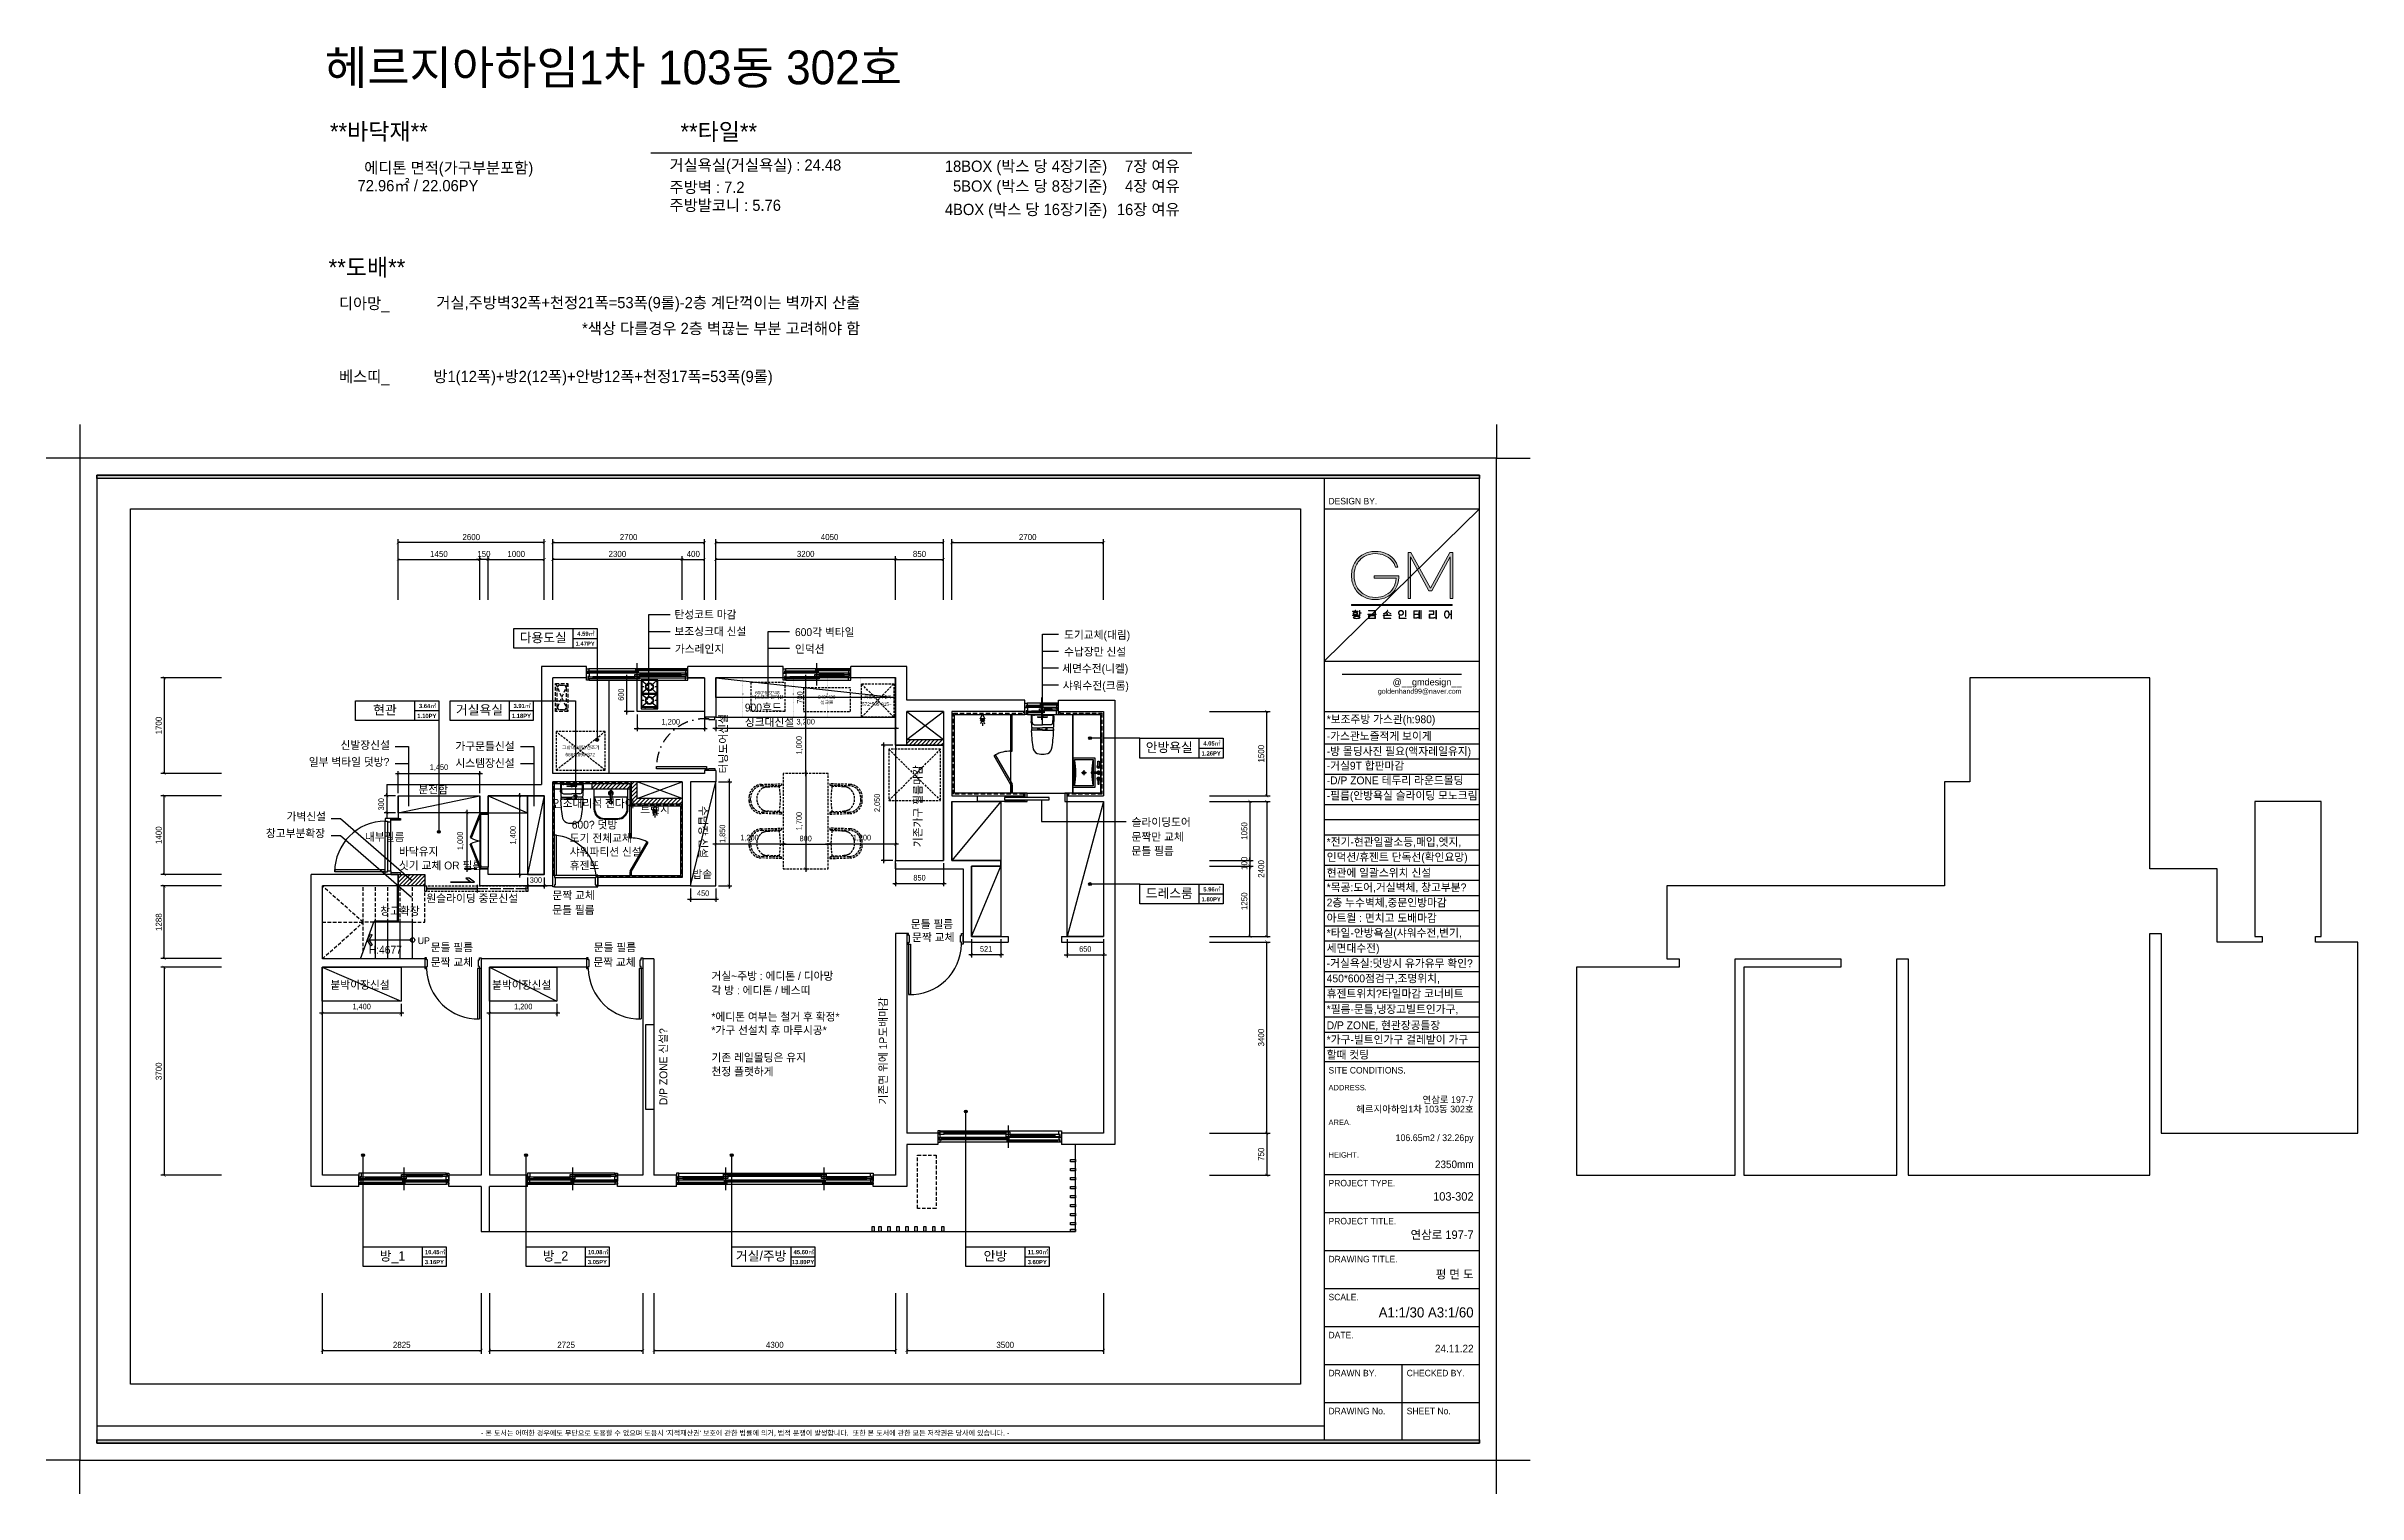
# Model space of a CAD drawing. Extents: x 11416736 to 11582377, y -14295679 to -14163266.
# Drawn here: x 11506692 to 11547818, y -14189016 to -14163266 of the extents above; entities that cross this region are included whole.
import ezdxf
from ezdxf.enums import TextEntityAlignment as Align

# ---------------------------------------------------------------- set-up
doc = ezdxf.new("R2010")
doc.units = 0
doc.header["$LTSCALE"] = 50
doc.header["$MEASUREMENT"] = 0
for name, pattern in [('DASHDOT', [25.4, 12.7, -6.35, 0, -6.35]), ('DH-HID2', [1.2, 0.8, -0.4]), ('DOT', [6.35, 0, -6.35]), ('HID', [2.3, 1.5, -0.8]), ('HIDDEN', [0.375, 0.25, -0.125])]:
    doc.linetypes.add(name, pattern=pattern)
doc.layers.get('0').update_dxf_attribs({"linetype": 'CONTINUOUS'})
doc.layers.get('DEFPOINTS').update_dxf_attribs({"linetype": 'CONTINUOUS'})
for name, color, linetype in [('! 06 중심선', 11, 'CONTINUOUS'), ('! 07 유리', 153, 'CONTINUOUS'), ('! 08 창호', 4, 'CONTINUOUS'), ('! 10 계단', 9, 'CONTINUOUS'), ('! 12 지시선_안내선', 252, 'CONTINUOUS'), ('! 18 가구 주차 설치물', 252, 'CONTINUOUS'), ('! 22 text 진한선', 7, 'CONTINUOUS'), ('! 32 스크린 75', 155, 'CONTINUOUS'), ('- 02 내력벽', 2, 'CONTINUOUS'), ('- 03 비내력벽', 93, 'CONTINUOUS'), ('- 04 마감선 01', 125, 'CONTINUOUS'), ('- 06 마감선 03_방수', 8, 'HIDDEN'), ('- 08 목재', 44, 'CONTINUOUS'), ('0-ELC TEXT', 7, 'CONTINUOUS'), ('03-TEXT', 3, 'CONTINUOUS'), ('06-LIGHT', 4, 'CONTINUOUS'), ('07-DIM WAL', 5, 'CONTINUOUS'), ('3.기호.계단선', 30, 'CONTINUOUS'), ('6', 6, 'CONTINUOUS'), ('8', 8, 'CONTINUOUS'), ('_U+B808_U+C774_U+C5B4 2', 7, 'CONTINUOUS'), ('BATH', 4, 'CONTINUOUS'), ('CO-BATH', 6, 'CONTINUOUS'), ('CO-DOOR', 8, 'CONTINUOUS'), ('CO-FURB-DN', 9, 'CONTINUOUS'), ('DIM', 7, 'CONTINUOUS'), ('E-FUR(FIX)', 6, 'CONTINUOUS'), ('E-WALL2', 3, 'CONTINUOUS'), ('F-DOOR', 4, 'CONTINUOUS'), ('F-SYM', 7, 'CONTINUOUS'), ('fin', 5, 'CONTINUOUS'), ('FORM(YOURNAME)-11', 1, 'CONTINUOUS'), ('FORM(YOURNAME)-11 @ 1', 1, 'CONTINUOUS'), ('FU-FURM', 251, 'DH-HID2'), ('HL', 6, 'HIDDEN'), ('TOILET-1', 6, 'CONTINUOUS'), ('도면층4', 4, 'CONTINUOUS')]:
    doc.layers.add(name, color=color, linetype=linetype)
doc.styles.add('DH-TEXT', font='')
doc.styles.add('HY 울릉도 L', font='')
doc.styles.add('YOURNAME', font='HY울릉도M.TTF')
doc.styles.add('굴림', font='Gulim.ttf')
doc.styles.add('넥슨고딕', font='NEXONLv1GothicBold.ttf')
doc.styles.add('코레일둥고', font='Korail_Round_Gothic_Medium.ttf')
doc.styles.get('DH-TEXT').set_extended_font_data('HY울릉도L')
doc.styles.get('HY 울릉도 L').set_extended_font_data('HY울릉도L')
doc.dimstyles.new('YOURNAME-60', dxfattribs={"dimscale": 60, "dimtxt": 1.8, "dimasz": 0.9, "dimexe": 1, "dimexo": 3, "dimgap": 0.7, "dimtad": 1, "dimdec": 0, "dimzin": 0, "dimdsep": 46, "dimtxsty": 'YOURNAME', "dimblk": 'ARCHTICK', "dimcen": 0, "dimclrd": 1, "dimclre": 1, "dimclrt": 7, "dimadec": 0, "dimazin": 0, "dimtfac": 1, "dimtdec": 0, "dimtix": 1, "dimtmove": 2, "dimatfit": 3, "dimldrblk": 'ARCHTICK', "dimfxl": 0, "dimtolj": 1, "dimtzin": 0, "dimarcsym": 0})
doc.dimstyles.new('사본 50', dxfattribs={"dimscale": 50, "dimtxt": 2, "dimasz": 1, "dimexe": 1, "dimexo": 1, "dimgap": 1, "dimtad": 1, "dimdec": 0, "dimrnd": 0.05, "dimdsep": 46, "dimlunit": 6, "dimtxsty": 'HY 울릉도 L', "dimblk": 'ARCHTICK', "dimcen": 2.5, "dimdle": 1, "dimclrd": 133, "dimclre": 133, "dimclrt": 30, "dimadec": 0, "dimazin": 0, "dimtfac": 1, "dimtdec": 0, "dimtix": 1, "dimtmove": 2, "dimatfit": 3, "dimldrblk": 'ARCHTICK', "dimfxl": 0, "dimlwd": -1, "dimlwe": -1, "dimarcsym": 0})
pattern_1 = [(45, (0, 0), (-35.35533906, 35.35533906), [])]

msp = doc.modelspace()

# ---------------------------------------------------------------- texts
at = {"layer": '0-ELC TEXT', "style": '코레일둥고'}
for s, p in [('보조싱크대 신설', (11517868.1, -14173745.4)), ('탄성코트 마감', (11517868.1, -14173445.4)), ('600각 벽타일', (11520013.1, -14173758.5)), ('도기교체(대림)', (11524800.6, -14173807.2)), ('가스레인지', (11517875.7, -14174058.5)), ('인덕션', (11520013.1, -14174058.5)), ('수납장만 신설 ', (11524800.6, -14174107.2)), ('세면수전(니켈)', (11524766.3, -14174405.6)), ('샤워수전(크롬)', (11524777.2, -14174710.6)), ('900후드', (11519120.9, -14175100.2)), ('싱크대신설', (11519120.9, -14175359.5)), ('*보조주방 가스관(h:980) ', (11529474.2, -14175308.7)), ('신발장신설', (11511928.3, -14175767.4)), ('가구문틀신설', (11513971.9, -14175788.1)), ('-가스관노즐적게 보이게', (11529474.2, -14175607.3)), ('-방 몰딩사진 필요(액자레일유지)', (11529474.2, -14175877.3)), ('일부 벽타일 덧방?', (11511362.9, -14176067.4)), ('시스템장신설', (11513971.9, -14176088.1)), ('-거실9T 합판마감', (11529474.2, -14176135.5)), ('분전함', (11513313.1, -14176558.8)), ('-D/P ZONE 테두리 라운드몰딩', (11529474.2, -14176395.9)), ('-필름(안방욕실 슬라이딩 모노크림', (11529474.2, -14176665.5)), ('가벽신설', (11510967.7, -14177037.7, 0)), ('인조대리석 젠다이', (11515704, -14176804.7)), ('트랜치', (11517259.9, -14176908.2)), ('창고부분확장', (11510600.6, -14177337.7, 0)), ('내부필름', (11512361.9, -14177401.7)), ('도기 전체교체', (11516006.4, -14177421.6)), ('600? 덧방', (11516041.7, -14177184.7)), ('문짝만 교체', (11526002, -14177400.4)), ('슬라이딩도어', (11526002, -14177138.4)), ('*전기-현관일괄소등,매입,엣지,', (11529473.4, -14177489.1)), ('싯기 교체 OR 필름', (11512967.5, -14177909.6)), ('바닥유지', (11512967.5, -14177660.7)), ('샤워파티션 신설', (11516005.9, -14177665.2)), ('휴젠뜨', (11516005.9, -14177909.7)), ('문틀 필름', (11526000, -14177650.3)), ('인덕션/휴젠트 단독선(확인요망)', (11529473.4, -14177759.1)), ('밥솥', (11518188.3, -14178065.2)), ('*목공:도어,거실벽체, 창고부분?', (11529473.4, -14178299.1)), ('현관에 일괄스위치 신설', (11529473.4, -14178039.1)), ('창고확장', (11512634.3, -14178719.3, 0)), ('원슬라이딩 중문신설', (11513455.4, -14178494.6)), ('문틀 필름', (11515695.5, -14178699.1)), ('문짝 교체', (11515698.9, -14178440)), ('2층 누수벽체,중문인방마감', (11529473.4, -14178569.1)), ('문틀 필름', (11522073.8, -14178951.5)), ('*타일-안방욕실(샤워수전,변기,', (11529473.4, -14179109.1)), ('아트월 : 면치고 도배마감', (11529473.4, -14178843.3)), ('H:4677', (11512429.7, -14179408.8)), ('문틀 필름', (11513532.3, -14179367.1)), ('문틀 필름', (11516432.3, -14179367.1)), ('문짝 교체', (11522097.2, -14179187.8)), ('세면대수전)', (11529473.4, -14179379.1)), ('문짝 교체', (11513532.3, -14179629.8)), ('문짝 교체', (11516426, -14179629.8)), ('거실~주방 : 에디톤 / 디아망', (11518527.1, -14179875.5)), ('450*600점검구,조명위치,', (11529473.4, -14179919.1)), ('-거실욕실:덧방시 유가유무 확인?', (11529473.4, -14179649.1)), ('붙박이장신설', (11511748.6, -14180034)), ('붙박이장신설', (11514623.6, -14180034)), ('각 방 : 에디톤 / 베스띠', (11518527.1, -14180131.2)), ('휴젠트위치?타일마감 코너비트', (11529473.4, -14180189.1)), ('*에디톤 여부는 철거 후 확정*', (11518527.1, -14180600.4)), ('*필름-문틀,냉장고빌트인가구,', (11529473.4, -14180465.4)), ('D/P ZONE, 현관장공틀장', (11529473.4, -14180752.4)), ('*가구 선설치 후 마루시공*', (11518527.1, -14180840.6)), ('*가구-빌트인가구 걸레받이 가구', (11529473.4, -14181006.6)), ('천정 플랫하게', (11518527.1, -14181575.1)), ('기존 레일몰딩은 유지', (11518527.1, -14181326.1)), ('할때 컷팅', (11529473.4, -14181276.6))]:
    msp.add_text(s, height=140, dxfattribs=at).set_placement(p)
for s, rotation, p in [('터닝도어신설', 90, (11518808.7, -14176201.1)), ('기존가구 필름마감', 90, (11522269.7, -14177514.2)), ('수납장 신설', 270, (11518308.7, -14176780.5)), ('기존면 위에 1P도배마감', 90, (11521651.8, -14182091.6)), ('D/P ZONE 신설?', 90, (11517742.6, -14182103.3))]:
    msp.add_text(s, height=140, rotation=rotation, dxfattribs=at).set_placement(p)
at = {"layer": '03-TEXT', "color": 0, "style": '코레일둥고'}
msp.add_text('헤르지아하임1차 103동 302호', height=600, dxfattribs=at).set_placement((11521918.3, -14163942.6), align=Align.RIGHT)
at = {"layer": '03-TEXT', "color": 30, "style": '코레일둥고'}
for s, p in [('**바닥재**', (11513480.2, -14164932.4)), ('**타일**', (11519339.6, -14164934.9)), ('**도배**', (11513080.2, -14167348.6))]:
    msp.add_text(s, height=300, dxfattribs=at).set_placement(p, align=Align.RIGHT)
at = {"layer": '03-TEXT', "color": 10, "style": '코레일둥고'}
for s, p in [('에디톤 면적(가구부분포함)', (11515356.8, -14165527.3)), ('디아망_', (11512798.4, -14167941)), ('베스띠_', (11512798.4, -14169242))]:
    msp.add_text(s, height=200, dxfattribs=at).set_placement(p, align=Align.RIGHT)
at = {"layer": '03-TEXT', "style": '코레일둥고'}
for s, p in [('18BOX (박스 당 4장기준)', (11525567.3, -14165500.3)), ('7장 여유', (11526857.3, -14165500.3)), ('72.96㎡ / 22.06PY', (11514380.2, -14165845.9)), ('5BOX (박스 당 8장기준)', (11525567.3, -14165853.3)), ('4장 여유', (11526857.3, -14165853.3)), ('4BOX (박스 당 16장기준)', (11525567.3, -14166269.3)), ('16장 여유', (11526857.3, -14166269.3)), ('거실,주방벽32폭+천정21폭=53폭(9롤)-2층 계단꺽이는 벽까지 산출', (11521175.4, -14167926)), ('*색상 다를경우 2층 벽끊는 부분 고려해야 함', (11521175.4, -14168385)), ('방1(12폭)+방2(12폭)+안방12폭+천정17폭=53폭(9롤)', (11519617.2, -14169240))]:
    msp.add_text(s, height=200, dxfattribs=at).set_placement(p, align=Align.RIGHT)
at = {"layer": '03-TEXT'}
for s, height, style, p in [('다용도실', 166.67, '코레일둥고', (11515534.6, -14173868.9)), ('1.47PY', 75, '넥슨고딕', (11516280.4, -14173931.2)), ('4.59㎡', 75, '넥슨고딕', (11516293.2, -14173754.4)), ('현관', 166.67, '코레일둥고', (11512717.8, -14175154.1)), ('1.10PY', 75, '넥슨고딕', (11513463.6, -14175216.4)), ('3.64㎡', 75, '넥슨고딕', (11513476.4, -14175039.6)), ('거실욕실', 166.67, '코레일둥고', (11514400.5, -14175154.1)), ('1.18PY', 75, '넥슨고딕', (11515146.4, -14175216.4)), ('3.91㎡', 75, '넥슨고딕', (11515159.2, -14175039.6)), ('안방욕실', 166.67, '코레일둥고', (11526673, -14175820.8)), ('4.05㎡', 75, '넥슨고딕', (11527431.7, -14175706.3)), ('1.26PY', 75, '넥슨고딕', (11527418.8, -14175883.2)), ('드레스룸', 166.67, '코레일둥고', (11526673, -14178416.2)), ('1.80PY', 75, '넥슨고딕', (11527418.8, -14178478.6)), ('5.96㎡', 75, '넥슨고딕', (11527431.7, -14178301.7)), ('방_1', 166.67, '코레일둥고', (11512852.6, -14184869.1)), ('10.45㎡', 75, '넥슨고딕', (11513611.3, -14184754.6)), ('방_2', 166.67, '코레일둥고', (11515752.1, -14184869.1)), ('10.08㎡', 75, '넥슨고딕', (11516510.8, -14184754.6)), ('거실/주방', 166.67, '코레일둥고', (11519411.8, -14184869.1, 0)), ('45.60㎡', 75, '넥슨고딕', (11520170.5, -14184754.6, 0)), ('안방', 166.67, '코레일둥고', (11523577.8, -14184869.1, 0)), ('11.90㎡', 75, '넥슨고딕', (11524336.5, -14184754.6, 0)), ('3.16PY', 75, '넥슨고딕', (11513598.5, -14184931.5)), ('3.05PY', 75, '넥슨고딕', (11516498, -14184931.5)), ('13.80PY', 75, '넥슨고딕', (11520157.6, -14184931.5, 0)), ('3.60PY', 75, '넥슨고딕', (11524323.7, -14184931.5, 0))]:
    msp.add_text(s, height=height, dxfattribs=dict(at, style=style)).set_placement(p, align=Align.CENTER)
at = {"layer": '06-LIGHT', "char_height": 200, "attachment_point": 1, "style": '코레일둥고'}
for s, insert in [('{\\fGulim|b0|i0|c129|p50;\\C1;거실욕실(거실욕실)} : 24.48', (11517781.2, -14165278.9)), ('{\\fGulim|b0|i0|c129|p50;\\C1;주방벽} : 7.2', (11517781.2, -14165673.9)), ('{\\fGulim|b0|i0|c129|p50;\\C1;주방발코니} : 5.76', (11517781.2, -14165994.9))]:
    msp.add_mtext_dynamic_manual_height_columns(s, width=4974.362, gutter_width=2287.2, heights=[0], dxfattribs=dict(at, insert=insert))
at = {"layer": 'FU-FURM', "style": '코레일둥고'}
for s, p in [('비스포크 인덕션', (11519245, -14174874.9)), ('600*522*48', (11519305.2, -14174794)), ('840*420', (11520424.2, -14174874.9)), ('키친핏 식세기', (11521244.6, -14174873.6)), ('싱크볼', (11520464.4, -14174969.8)), ('572*595*815~', (11521206.7, -14175000)), ('그랑데 세탁/건조기', (11515871, -14175770.2)), ('686*1890*872', (11515929.9, -14175896.6))]:
    msp.add_text(s, height=60, dxfattribs=at).set_placement(p)

# ---------------------------------------------------------------- blocks, each defined once
blk = doc.blocks.new('block 29')
at = {"layer": '_U+B808_U+C774_U+C5B4 2'}
h = blk.add_hatch(color=35, dxfattribs=at)
h.dxf.hatch_style = 2
edge = h.paths.add_edge_path()
edge.add_spline(control_points=[(626.29, -130.32), (626.06, -130.35), (625.8, -130.36), (625.5, -130.36), (625.5, -130.36), (624.38, -130.36), (624.38, -130.36), (624.38, -130.36), (624.38, -130.21), (624.38, -130.21), (624.38, -130.21), (625.42, -130.21), (625.42, -130.21), (625.42, -130.21), (625.42, -129.89), (625.42, -129.89), (625.16, -129.88), (624.96, -129.84), (624.81, -129.76), (624.66, -129.68), (624.58, -129.57), (624.58, -129.44), (624.58, -129.3), (624.66, -129.19), (624.83, -129.1), (625, -129.02), (625.22, -128.98), (625.5, -128.98), (625.79, -128.98), (626.01, -129.02), (626.18, -129.1), (626.34, -129.19), (626.43, -129.3), (626.43, -129.44), (626.43, -129.57), (626.35, -129.68), (626.2, -129.76), (626.05, -129.84), (625.84, -129.89), (625.58, -129.89), (625.58, -129.89), (625.58, -130.21), (625.58, -130.21), (626.18, -130.2), (626.58, -130.16), (626.78, -130.07), (626.78, -130.07), (626.78, -130.22), (626.78, -130.22), (626.68, -130.27), (626.51, -130.3), (626.29, -130.32)], knot_values=[0, 0, 0, 0, 1, 1, 1, 2, 2, 2, 3, 3, 3, 4, 4, 4, 5, 5, 5, 6, 6, 6, 7, 7, 7, 8, 8, 8, 9, 9, 9, 10, 10, 10, 11, 11, 11, 12, 12, 12, 13, 13, 13, 14, 14, 14, 15, 15, 15, 16, 16, 16, 17, 17, 17, 17], degree=3, periodic=0)
h.paths.add_polyline_path([(626.62, -128.8), (624.41, -128.8), (624.41, -128.65), (625.41, -128.65), (625.41, -128.24), (625.58, -128.24), (625.58, -128.65), (626.62, -128.65)])
edge = h.paths.add_edge_path()
edge.add_spline(control_points=[(626.98, -130.76), (627.24, -130.83), (627.37, -130.96), (627.37, -131.13), (627.37, -131.3), (627.24, -131.42), (626.98, -131.5), (626.72, -131.57), (626.39, -131.61), (626, -131.61), (625.61, -131.61), (625.28, -131.57), (625.02, -131.5), (624.76, -131.42), (624.63, -131.3), (624.63, -131.13), (624.63, -130.96), (624.76, -130.83), (625.02, -130.76), (625.28, -130.68), (625.61, -130.65), (626, -130.65), (626.39, -130.65), (626.72, -130.68), (626.98, -130.76)], knot_values=[0, 0, 0, 0, 1, 1, 1, 2, 2, 2, 3, 3, 3, 4, 4, 4, 5, 5, 5, 6, 6, 6, 7, 7, 7, 8, 8, 8, 8], degree=3, periodic=0)
edge = h.paths.add_edge_path()
edge.add_spline(control_points=[(624.95, -129.67), (625.09, -129.72), (625.27, -129.75), (625.5, -129.75), (625.73, -129.75), (625.92, -129.72), (626.06, -129.67), (626.2, -129.61), (626.27, -129.53), (626.27, -129.44), (626.27, -129.34), (626.2, -129.27), (626.06, -129.21), (625.92, -129.15), (625.73, -129.13), (625.5, -129.13), (625.27, -129.13), (625.09, -129.15), (624.95, -129.21), (624.81, -129.27), (624.74, -129.34), (624.74, -129.44), (624.74, -129.53), (624.81, -129.61), (624.95, -129.67)], knot_values=[0, 0, 0, 0, 1, 1, 1, 2, 2, 2, 3, 3, 3, 4, 4, 4, 5, 5, 5, 6, 6, 6, 7, 7, 7, 8, 8, 8, 8], degree=3, periodic=0)
edge = h.paths.add_edge_path()
edge.add_spline(control_points=[(626.83, -131.38), (627.08, -131.33), (627.2, -131.25), (627.2, -131.13), (627.2, -131.01), (627.08, -130.92), (626.83, -130.87), (626.59, -130.82), (626.31, -130.79), (626, -130.79), (625.69, -130.79), (625.41, -130.82), (625.17, -130.87), (624.92, -130.92), (624.8, -131.01), (624.8, -131.13), (624.8, -131.25), (624.92, -131.33), (625.17, -131.38), (625.41, -131.44), (625.69, -131.46), (626, -131.46), (626.31, -131.46), (626.59, -131.44), (626.83, -131.38)], knot_values=[0, 0, 0, 0, 1, 1, 1, 2, 2, 2, 3, 3, 3, 4, 4, 4, 5, 5, 5, 6, 6, 6, 7, 7, 7, 8, 8, 8, 8], degree=3, periodic=0)
h.paths.add_polyline_path([(627.8, -129.28), (627.8, -129.43), (627.29, -129.43), (627.29, -130.53), (627.13, -130.53), (627.13, -128.32), (627.29, -128.32), (627.29, -129.28)])
h = blk.add_hatch(color=35, dxfattribs=at)
h.dxf.hatch_style = 2
h.paths.add_polyline_path([(633.67, -129.92), (630.41, -129.92), (630.41, -129.77), (633.67, -129.77)])
h.paths.add_polyline_path([(633.4, -129.51), (633.24, -129.51), (633.24, -128.55), (630.66, -128.55), (630.66, -128.4), (633.4, -128.4)])
h.paths.add_polyline_path([(633.41, -131.54), (630.67, -131.54), (630.67, -130.36), (633.41, -130.36)])
h.paths.add_polyline_path([(633.25, -131.39), (633.25, -130.51), (630.83, -130.51), (630.83, -131.39)])
h = blk.add_hatch(color=35, dxfattribs=at)
h.dxf.hatch_style = 2
h.paths.add_polyline_path([(639.69, -130.16), (639.69, -130.31), (636.44, -130.31), (636.44, -130.16), (637.98, -130.16), (637.98, -129.51), (638.15, -129.51), (638.15, -130.16)])
edge = h.paths.add_edge_path()
edge.add_spline(control_points=[(637.36, -129.47), (637.09, -129.61), (636.83, -129.68), (636.58, -129.68), (636.58, -129.68), (636.58, -129.53), (636.58, -129.53), (636.8, -129.52), (637.02, -129.46), (637.24, -129.35), (637.47, -129.24), (637.66, -129.08), (637.83, -128.89), (638, -128.7), (638.1, -128.49), (638.15, -128.26), (638.15, -128.26), (638.31, -128.28), (638.31, -128.28), (638.27, -128.46), (638.21, -128.63), (638.1, -128.79), (638.1, -128.79), (639.55, -129.58), (639.55, -129.58), (639.55, -129.58), (639.48, -129.71), (639.48, -129.71), (639.48, -129.71), (638.01, -128.93), (638.01, -128.93), (637.84, -129.15), (637.62, -129.33), (637.36, -129.47)], knot_values=[0, 0, 0, 0, 1, 1, 1, 2, 2, 2, 3, 3, 3, 4, 4, 4, 5, 5, 5, 6, 6, 6, 7, 7, 7, 8, 8, 8, 9, 9, 9, 10, 10, 10, 11, 11, 11, 11], degree=3, periodic=0)
h.paths.add_polyline_path([(636.86, -131.39), (639.51, -131.39), (639.51, -131.54), (636.7, -131.54), (636.7, -130.65), (636.86, -130.65)])
h = blk.add_hatch(color=35, dxfattribs=at)
h.dxf.hatch_style = 2
edge = h.paths.add_edge_path()
edge.add_spline(control_points=[(644.09, -128.5), (644.24, -128.59), (644.35, -128.7), (644.43, -128.84), (644.51, -128.98), (644.55, -129.14), (644.55, -129.31), (644.55, -129.49), (644.51, -129.65), (644.43, -129.79), (644.35, -129.93), (644.24, -130.04), (644.09, -130.13), (643.93, -130.21), (643.75, -130.25), (643.54, -130.25), (643.33, -130.25), (643.15, -130.21), (643, -130.13), (642.85, -130.04), (642.73, -129.93), (642.65, -129.79), (642.57, -129.65), (642.53, -129.49), (642.53, -129.31), (642.53, -129.14), (642.57, -128.98), (642.65, -128.84), (642.73, -128.7), (642.85, -128.59), (643, -128.5), (643.15, -128.42), (643.33, -128.38), (643.54, -128.38), (643.75, -128.38), (643.93, -128.42), (644.09, -128.5)], knot_values=[0, 0, 0, 0, 1, 1, 1, 2, 2, 2, 3, 3, 3, 4, 4, 4, 5, 5, 5, 6, 6, 6, 7, 7, 7, 8, 8, 8, 9, 9, 9, 10, 10, 10, 11, 11, 11, 12, 12, 12, 12], degree=3, periodic=0)
edge = h.paths.add_edge_path()
edge.add_spline(control_points=[(643.1, -128.62), (642.97, -128.69), (642.87, -128.78), (642.8, -128.9), (642.73, -129.02), (642.7, -129.16), (642.7, -129.31), (642.7, -129.47), (642.73, -129.61), (642.8, -129.73), (642.87, -129.85), (642.97, -129.94), (643.1, -130.01), (643.23, -130.07), (643.38, -130.11), (643.54, -130.11), (643.71, -130.11), (643.86, -130.07), (643.99, -130.01), (644.12, -129.94), (644.21, -129.85), (644.28, -129.73), (644.35, -129.61), (644.39, -129.47), (644.39, -129.31), (644.39, -129.16), (644.35, -129.02), (644.28, -128.9), (644.21, -128.78), (644.12, -128.69), (643.99, -128.62), (643.86, -128.56), (643.71, -128.52), (643.54, -128.52), (643.38, -128.52), (643.23, -128.56), (643.1, -128.62)], knot_values=[0, 0, 0, 0, 1, 1, 1, 2, 2, 2, 3, 3, 3, 4, 4, 4, 5, 5, 5, 6, 6, 6, 7, 7, 7, 8, 8, 8, 9, 9, 9, 10, 10, 10, 11, 11, 11, 12, 12, 12, 12], degree=3, periodic=0)
h.paths.add_polyline_path([(642.98, -131.39), (645.58, -131.39), (645.58, -131.54), (642.82, -131.54), (642.82, -130.53), (642.98, -130.53)])
h.paths.add_polyline_path([(645.45, -130.78), (645.29, -130.78), (645.29, -128.32), (645.45, -128.32)])
h = blk.add_hatch(color=35, dxfattribs=at)
h.dxf.hatch_style = 2
edge = h.paths.add_edge_path()
edge.add_spline(control_points=[(649.11, -131.24), (649.37, -131.24), (649.58, -131.22), (649.75, -131.19), (649.92, -131.17), (650.08, -131.12), (650.22, -131.05), (650.22, -131.05), (650.22, -131.21), (650.22, -131.21), (649.97, -131.33), (649.61, -131.39), (649.13, -131.39), (649.13, -131.39), (648.63, -131.39), (648.63, -131.39), (648.63, -131.39), (648.63, -128.48), (648.63, -128.48), (648.63, -128.48), (650.06, -128.48), (650.06, -128.48), (650.06, -128.48), (650.06, -128.63), (650.06, -128.63), (650.06, -128.63), (648.79, -128.63), (648.79, -128.63), (648.79, -128.63), (648.79, -129.81), (648.79, -129.81), (648.79, -129.81), (649.87, -129.81), (649.87, -129.81), (649.87, -129.81), (649.87, -129.96), (649.87, -129.96), (649.87, -129.96), (648.79, -129.96), (648.79, -129.96), (648.79, -129.96), (648.79, -131.24), (648.79, -131.24), (648.79, -131.24), (649.11, -131.24), (649.11, -131.24)], knot_values=[0, 0, 0, 0, 1, 1, 1, 2, 2, 2, 3, 3, 3, 4, 4, 4, 5, 5, 5, 6, 6, 6, 7, 7, 7, 8, 8, 8, 9, 9, 9, 10, 10, 10, 11, 11, 11, 12, 12, 12, 13, 13, 13, 14, 14, 14, 15, 15, 15, 15], degree=3, periodic=0)
h.paths.add_polyline_path([(650.64, -128.35), (650.8, -128.35), (650.8, -131.56), (650.64, -131.56), (650.64, -129.94), (650.06, -129.94), (650.06, -129.79), (650.64, -129.79)])
h.paths.add_polyline_path([(651.57, -128.32), (651.57, -131.62), (651.41, -131.62), (651.41, -128.32)])
h = blk.add_hatch(color=35, dxfattribs=at)
h.dxf.hatch_style = 2
edge = h.paths.add_edge_path()
edge.add_spline(control_points=[(656.55, -129.97), (656.55, -129.97), (654.9, -129.97), (654.9, -129.97), (654.9, -129.97), (654.9, -131.24), (654.9, -131.24), (654.9, -131.24), (656.08, -131.24), (656.08, -131.24), (656.23, -131.24), (656.39, -131.22), (656.55, -131.19), (656.7, -131.17), (656.83, -131.13), (656.93, -131.08), (656.93, -131.08), (656.93, -131.23), (656.93, -131.23), (656.83, -131.28), (656.71, -131.32), (656.55, -131.34), (656.4, -131.37), (656.24, -131.39), (656.08, -131.39), (656.08, -131.39), (654.74, -131.39), (654.74, -131.39), (654.74, -131.39), (654.74, -129.82), (654.74, -129.82), (654.74, -129.82), (656.39, -129.82), (656.39, -129.82), (656.39, -129.82), (656.39, -128.63), (656.39, -128.63), (656.39, -128.63), (654.73, -128.63), (654.73, -128.63), (654.73, -128.63), (654.73, -128.48), (654.73, -128.48), (654.73, -128.48), (656.55, -128.48), (656.55, -128.48), (656.55, -128.48), (656.55, -129.97), (656.55, -129.97)], knot_values=[0, 0, 0, 0, 1, 1, 1, 2, 2, 2, 3, 3, 3, 4, 4, 4, 5, 5, 5, 6, 6, 6, 7, 7, 7, 8, 8, 8, 9, 9, 9, 10, 10, 10, 11, 11, 11, 12, 12, 12, 13, 13, 13, 14, 14, 14, 15, 15, 15, 16, 16, 16, 16], degree=3, periodic=0)
h.paths.add_polyline_path([(657.51, -131.62), (657.34, -131.62), (657.34, -128.32), (657.51, -128.32)])
h = blk.add_hatch(color=35, dxfattribs=at)
h.dxf.hatch_style = 2
edge = h.paths.add_edge_path()
edge.add_spline(control_points=[(663.56, -128.32), (663.56, -128.32), (663.56, -131.62), (663.56, -131.62), (663.56, -131.62), (663.4, -131.62), (663.4, -131.62), (663.4, -131.62), (663.4, -129.94), (663.4, -129.94), (663.4, -129.94), (662.6, -129.94), (662.6, -129.94), (662.6, -130.27), (662.56, -130.54), (662.48, -130.77), (662.4, -130.99), (662.29, -131.16), (662.14, -131.27), (662, -131.38), (661.84, -131.43), (661.65, -131.43), (661.47, -131.43), (661.3, -131.38), (661.16, -131.27), (661.02, -131.16), (660.91, -130.99), (660.82, -130.76), (660.74, -130.54), (660.7, -130.26), (660.7, -129.93), (660.7, -129.6), (660.74, -129.33), (660.82, -129.1), (660.91, -128.88), (661.02, -128.71), (661.16, -128.6), (661.3, -128.49), (661.47, -128.43), (661.65, -128.43), (661.83, -128.43), (661.99, -128.48), (662.13, -128.58), (662.26, -128.68), (662.37, -128.83), (662.46, -129.04), (662.54, -129.24), (662.59, -129.5), (662.6, -129.79), (662.6, -129.79), (663.4, -129.79), (663.4, -129.79), (663.4, -129.79), (663.4, -128.32), (663.4, -128.32), (663.4, -128.32), (663.56, -128.32), (663.56, -128.32)], knot_values=[0, 0, 0, 0, 1, 1, 1, 2, 2, 2, 3, 3, 3, 4, 4, 4, 5, 5, 5, 6, 6, 6, 7, 7, 7, 8, 8, 8, 9, 9, 9, 10, 10, 10, 11, 11, 11, 12, 12, 12, 13, 13, 13, 14, 14, 14, 15, 15, 15, 16, 16, 16, 17, 17, 17, 18, 18, 18, 19, 19, 19, 19], degree=3, periodic=0)
edge = h.paths.add_edge_path()
edge.add_spline(control_points=[(662.06, -131.13), (662.18, -131.03), (662.27, -130.88), (662.34, -130.68), (662.4, -130.48), (662.44, -130.23), (662.44, -129.93), (662.44, -129.64), (662.4, -129.39), (662.34, -129.19), (662.27, -128.98), (662.18, -128.83), (662.06, -128.73), (661.94, -128.63), (661.8, -128.58), (661.65, -128.58), (661.5, -128.58), (661.37, -128.63), (661.25, -128.73), (661.13, -128.83), (661.04, -128.98), (660.97, -129.19), (660.9, -129.39), (660.87, -129.64), (660.87, -129.93), (660.87, -130.23), (660.9, -130.48), (660.97, -130.68), (661.04, -130.88), (661.13, -131.03), (661.25, -131.13), (661.37, -131.23), (661.5, -131.28), (661.65, -131.28), (661.8, -131.28), (661.94, -131.23), (662.06, -131.13)], knot_values=[0, 0, 0, 0, 1, 1, 1, 2, 2, 2, 3, 3, 3, 4, 4, 4, 5, 5, 5, 6, 6, 6, 7, 7, 7, 8, 8, 8, 9, 9, 9, 10, 10, 10, 11, 11, 11, 12, 12, 12, 12], degree=3, periodic=0)
at = {"layer": '_U+B808_U+C774_U+C5B4 2', "lineweight": 0}
for points in [[(626.62, -128.8), (624.41, -128.8), (624.41, -128.65), (625.41, -128.65), (625.41, -128.24), (625.58, -128.24), (625.58, -128.65), (626.62, -128.65), (626.62, -128.8)], [(627.8, -129.28), (627.8, -129.43), (627.29, -129.43), (627.29, -130.53), (627.13, -130.53), (627.13, -128.32), (627.29, -128.32), (627.29, -129.28), (627.8, -129.28)], [(633.67, -129.92), (630.41, -129.92), (630.41, -129.77), (633.67, -129.77), (633.67, -129.92)], [(633.4, -129.51), (633.24, -129.51), (633.24, -128.55), (630.66, -128.55), (630.66, -128.4), (633.4, -128.4), (633.4, -129.51)], [(633.41, -131.54), (630.67, -131.54), (630.67, -130.36), (633.41, -130.36), (633.41, -131.54)], [(633.25, -131.39), (633.25, -130.51), (630.83, -130.51), (630.83, -131.39), (633.25, -131.39)], [(639.69, -130.16), (639.69, -130.31), (636.44, -130.31), (636.44, -130.16), (637.98, -130.16), (637.98, -129.51), (638.15, -129.51), (638.15, -130.16), (639.69, -130.16)], [(636.86, -131.39), (639.51, -131.39), (639.51, -131.54), (636.7, -131.54), (636.7, -130.65), (636.86, -130.65), (636.86, -131.39)], [(642.98, -131.39), (645.58, -131.39), (645.58, -131.54), (642.82, -131.54), (642.82, -130.53), (642.98, -130.53), (642.98, -131.39)], [(645.45, -130.78), (645.29, -130.78), (645.29, -128.32), (645.45, -128.32), (645.45, -130.78)], [(650.64, -128.35), (650.8, -128.35), (650.8, -131.56), (650.64, -131.56), (650.64, -129.94), (650.06, -129.94), (650.06, -129.79), (650.64, -129.79), (650.64, -128.35)], [(651.57, -128.32), (651.57, -131.62), (651.41, -131.62), (651.41, -128.32), (651.57, -128.32)], [(657.51, -131.62), (657.34, -131.62), (657.34, -128.32), (657.51, -128.32), (657.51, -131.62)]]:
    blk.add_lwpolyline(points, dxfattribs=at)
for points, knots in [([(626.29, -130.32), (626.06, -130.35), (625.8, -130.36), (625.5, -130.36), (625.5, -130.36), (624.38, -130.36), (624.38, -130.36), (624.38, -130.36), (624.38, -130.21), (624.38, -130.21), (624.38, -130.21), (625.42, -130.21), (625.42, -130.21), (625.42, -130.21), (625.42, -129.89), (625.42, -129.89), (625.16, -129.88), (624.96, -129.84), (624.81, -129.76), (624.66, -129.68), (624.58, -129.57), (624.58, -129.44), (624.58, -129.3), (624.66, -129.19), (624.83, -129.1), (625, -129.02), (625.22, -128.98), (625.5, -128.98), (625.79, -128.98), (626.01, -129.02), (626.18, -129.1), (626.34, -129.19), (626.43, -129.3), (626.43, -129.44), (626.43, -129.57), (626.35, -129.68), (626.2, -129.76), (626.05, -129.84), (625.84, -129.89), (625.58, -129.89), (625.58, -129.89), (625.58, -130.21), (625.58, -130.21), (626.18, -130.2), (626.58, -130.16), (626.78, -130.07), (626.78, -130.07), (626.78, -130.22), (626.78, -130.22), (626.68, -130.27), (626.51, -130.3), (626.29, -130.32)], [0, 0, 0, 0, 1, 1, 1, 2, 2, 2, 3, 3, 3, 4, 4, 4, 5, 5, 5, 6, 6, 6, 7, 7, 7, 8, 8, 8, 9, 9, 9, 10, 10, 10, 11, 11, 11, 12, 12, 12, 13, 13, 13, 14, 14, 14, 15, 15, 15, 16, 16, 16, 17, 17, 17, 17]), ([(626.98, -130.76), (627.24, -130.83), (627.37, -130.96), (627.37, -131.13), (627.37, -131.3), (627.24, -131.42), (626.98, -131.5), (626.72, -131.57), (626.39, -131.61), (626, -131.61), (625.61, -131.61), (625.28, -131.57), (625.02, -131.5), (624.76, -131.42), (624.63, -131.3), (624.63, -131.13), (624.63, -130.96), (624.76, -130.83), (625.02, -130.76), (625.28, -130.68), (625.61, -130.65), (626, -130.65), (626.39, -130.65), (626.72, -130.68), (626.98, -130.76)], [0, 0, 0, 0, 1, 1, 1, 2, 2, 2, 3, 3, 3, 4, 4, 4, 5, 5, 5, 6, 6, 6, 7, 7, 7, 8, 8, 8, 8]), ([(624.95, -129.67), (625.09, -129.72), (625.27, -129.75), (625.5, -129.75), (625.73, -129.75), (625.92, -129.72), (626.06, -129.67), (626.2, -129.61), (626.27, -129.53), (626.27, -129.44), (626.27, -129.34), (626.2, -129.27), (626.06, -129.21), (625.92, -129.15), (625.73, -129.13), (625.5, -129.13), (625.27, -129.13), (625.09, -129.15), (624.95, -129.21), (624.81, -129.27), (624.74, -129.34), (624.74, -129.44), (624.74, -129.53), (624.81, -129.61), (624.95, -129.67)], [0, 0, 0, 0, 1, 1, 1, 2, 2, 2, 3, 3, 3, 4, 4, 4, 5, 5, 5, 6, 6, 6, 7, 7, 7, 8, 8, 8, 8]), ([(626.83, -131.38), (627.08, -131.33), (627.2, -131.25), (627.2, -131.13), (627.2, -131.01), (627.08, -130.92), (626.83, -130.87), (626.59, -130.82), (626.31, -130.79), (626, -130.79), (625.69, -130.79), (625.41, -130.82), (625.17, -130.87), (624.92, -130.92), (624.8, -131.01), (624.8, -131.13), (624.8, -131.25), (624.92, -131.33), (625.17, -131.38), (625.41, -131.44), (625.69, -131.46), (626, -131.46), (626.31, -131.46), (626.59, -131.44), (626.83, -131.38)], [0, 0, 0, 0, 1, 1, 1, 2, 2, 2, 3, 3, 3, 4, 4, 4, 5, 5, 5, 6, 6, 6, 7, 7, 7, 8, 8, 8, 8]), ([(637.36, -129.47), (637.09, -129.61), (636.83, -129.68), (636.58, -129.68), (636.58, -129.68), (636.58, -129.53), (636.58, -129.53), (636.8, -129.52), (637.02, -129.46), (637.24, -129.35), (637.47, -129.24), (637.66, -129.08), (637.83, -128.89), (638, -128.7), (638.1, -128.49), (638.15, -128.26), (638.15, -128.26), (638.31, -128.28), (638.31, -128.28), (638.27, -128.46), (638.21, -128.63), (638.1, -128.79), (638.1, -128.79), (639.55, -129.58), (639.55, -129.58), (639.55, -129.58), (639.48, -129.71), (639.48, -129.71), (639.48, -129.71), (638.01, -128.93), (638.01, -128.93), (637.84, -129.15), (637.62, -129.33), (637.36, -129.47)], [0, 0, 0, 0, 1, 1, 1, 2, 2, 2, 3, 3, 3, 4, 4, 4, 5, 5, 5, 6, 6, 6, 7, 7, 7, 8, 8, 8, 9, 9, 9, 10, 10, 10, 11, 11, 11, 11]), ([(644.09, -128.5), (644.24, -128.59), (644.35, -128.7), (644.43, -128.84), (644.51, -128.98), (644.55, -129.14), (644.55, -129.31), (644.55, -129.49), (644.51, -129.65), (644.43, -129.79), (644.35, -129.93), (644.24, -130.04), (644.09, -130.13), (643.93, -130.21), (643.75, -130.25), (643.54, -130.25), (643.33, -130.25), (643.15, -130.21), (643, -130.13), (642.85, -130.04), (642.73, -129.93), (642.65, -129.79), (642.57, -129.65), (642.53, -129.49), (642.53, -129.31), (642.53, -129.14), (642.57, -128.98), (642.65, -128.84), (642.73, -128.7), (642.85, -128.59), (643, -128.5), (643.15, -128.42), (643.33, -128.38), (643.54, -128.38), (643.75, -128.38), (643.93, -128.42), (644.09, -128.5)], [0, 0, 0, 0, 1, 1, 1, 2, 2, 2, 3, 3, 3, 4, 4, 4, 5, 5, 5, 6, 6, 6, 7, 7, 7, 8, 8, 8, 9, 9, 9, 10, 10, 10, 11, 11, 11, 12, 12, 12, 12]), ([(643.1, -128.62), (642.97, -128.69), (642.87, -128.78), (642.8, -128.9), (642.73, -129.02), (642.7, -129.16), (642.7, -129.31), (642.7, -129.47), (642.73, -129.61), (642.8, -129.73), (642.87, -129.85), (642.97, -129.94), (643.1, -130.01), (643.23, -130.07), (643.38, -130.11), (643.54, -130.11), (643.71, -130.11), (643.86, -130.07), (643.99, -130.01), (644.12, -129.94), (644.21, -129.85), (644.28, -129.73), (644.35, -129.61), (644.39, -129.47), (644.39, -129.31), (644.39, -129.16), (644.35, -129.02), (644.28, -128.9), (644.21, -128.78), (644.12, -128.69), (643.99, -128.62), (643.86, -128.56), (643.71, -128.52), (643.54, -128.52), (643.38, -128.52), (643.23, -128.56), (643.1, -128.62)], [0, 0, 0, 0, 1, 1, 1, 2, 2, 2, 3, 3, 3, 4, 4, 4, 5, 5, 5, 6, 6, 6, 7, 7, 7, 8, 8, 8, 9, 9, 9, 10, 10, 10, 11, 11, 11, 12, 12, 12, 12]), ([(649.11, -131.24), (649.37, -131.24), (649.58, -131.22), (649.75, -131.19), (649.92, -131.17), (650.08, -131.12), (650.22, -131.05), (650.22, -131.05), (650.22, -131.21), (650.22, -131.21), (649.97, -131.33), (649.61, -131.39), (649.13, -131.39), (649.13, -131.39), (648.63, -131.39), (648.63, -131.39), (648.63, -131.39), (648.63, -128.48), (648.63, -128.48), (648.63, -128.48), (650.06, -128.48), (650.06, -128.48), (650.06, -128.48), (650.06, -128.63), (650.06, -128.63), (650.06, -128.63), (648.79, -128.63), (648.79, -128.63), (648.79, -128.63), (648.79, -129.81), (648.79, -129.81), (648.79, -129.81), (649.87, -129.81), (649.87, -129.81), (649.87, -129.81), (649.87, -129.96), (649.87, -129.96), (649.87, -129.96), (648.79, -129.96), (648.79, -129.96), (648.79, -129.96), (648.79, -131.24), (648.79, -131.24), (648.79, -131.24), (649.11, -131.24), (649.11, -131.24)], [0, 0, 0, 0, 1, 1, 1, 2, 2, 2, 3, 3, 3, 4, 4, 4, 5, 5, 5, 6, 6, 6, 7, 7, 7, 8, 8, 8, 9, 9, 9, 10, 10, 10, 11, 11, 11, 12, 12, 12, 13, 13, 13, 14, 14, 14, 15, 15, 15, 15]), ([(656.55, -129.97), (656.55, -129.97), (654.9, -129.97), (654.9, -129.97), (654.9, -129.97), (654.9, -131.24), (654.9, -131.24), (654.9, -131.24), (656.08, -131.24), (656.08, -131.24), (656.23, -131.24), (656.39, -131.22), (656.55, -131.19), (656.7, -131.17), (656.83, -131.13), (656.93, -131.08), (656.93, -131.08), (656.93, -131.23), (656.93, -131.23), (656.83, -131.28), (656.71, -131.32), (656.55, -131.34), (656.4, -131.37), (656.24, -131.39), (656.08, -131.39), (656.08, -131.39), (654.74, -131.39), (654.74, -131.39), (654.74, -131.39), (654.74, -129.82), (654.74, -129.82), (654.74, -129.82), (656.39, -129.82), (656.39, -129.82), (656.39, -129.82), (656.39, -128.63), (656.39, -128.63), (656.39, -128.63), (654.73, -128.63), (654.73, -128.63), (654.73, -128.63), (654.73, -128.48), (654.73, -128.48), (654.73, -128.48), (656.55, -128.48), (656.55, -128.48), (656.55, -128.48), (656.55, -129.97), (656.55, -129.97)], [0, 0, 0, 0, 1, 1, 1, 2, 2, 2, 3, 3, 3, 4, 4, 4, 5, 5, 5, 6, 6, 6, 7, 7, 7, 8, 8, 8, 9, 9, 9, 10, 10, 10, 11, 11, 11, 12, 12, 12, 13, 13, 13, 14, 14, 14, 15, 15, 15, 16, 16, 16, 16]), ([(663.56, -128.32), (663.56, -128.32), (663.56, -131.62), (663.56, -131.62), (663.56, -131.62), (663.4, -131.62), (663.4, -131.62), (663.4, -131.62), (663.4, -129.94), (663.4, -129.94), (663.4, -129.94), (662.6, -129.94), (662.6, -129.94), (662.6, -130.27), (662.56, -130.54), (662.48, -130.77), (662.4, -130.99), (662.29, -131.16), (662.14, -131.27), (662, -131.38), (661.84, -131.43), (661.65, -131.43), (661.47, -131.43), (661.3, -131.38), (661.16, -131.27), (661.02, -131.16), (660.91, -130.99), (660.82, -130.76), (660.74, -130.54), (660.7, -130.26), (660.7, -129.93), (660.7, -129.6), (660.74, -129.33), (660.82, -129.1), (660.91, -128.88), (661.02, -128.71), (661.16, -128.6), (661.3, -128.49), (661.47, -128.43), (661.65, -128.43), (661.83, -128.43), (661.99, -128.48), (662.13, -128.58), (662.26, -128.68), (662.37, -128.83), (662.46, -129.04), (662.54, -129.24), (662.59, -129.5), (662.6, -129.79), (662.6, -129.79), (663.4, -129.79), (663.4, -129.79), (663.4, -129.79), (663.4, -128.32), (663.4, -128.32), (663.4, -128.32), (663.56, -128.32), (663.56, -128.32)], [0, 0, 0, 0, 1, 1, 1, 2, 2, 2, 3, 3, 3, 4, 4, 4, 5, 5, 5, 6, 6, 6, 7, 7, 7, 8, 8, 8, 9, 9, 9, 10, 10, 10, 11, 11, 11, 12, 12, 12, 13, 13, 13, 14, 14, 14, 15, 15, 15, 16, 16, 16, 17, 17, 17, 18, 18, 18, 19, 19, 19, 19]), ([(662.06, -131.13), (662.18, -131.03), (662.27, -130.88), (662.34, -130.68), (662.4, -130.48), (662.44, -130.23), (662.44, -129.93), (662.44, -129.64), (662.4, -129.39), (662.34, -129.19), (662.27, -128.98), (662.18, -128.83), (662.06, -128.73), (661.94, -128.63), (661.8, -128.58), (661.65, -128.58), (661.5, -128.58), (661.37, -128.63), (661.25, -128.73), (661.13, -128.83), (661.04, -128.98), (660.97, -129.19), (660.9, -129.39), (660.87, -129.64), (660.87, -129.93), (660.87, -130.23), (660.9, -130.48), (660.97, -130.68), (661.04, -130.88), (661.13, -131.03), (661.25, -131.13), (661.37, -131.23), (661.5, -131.28), (661.65, -131.28), (661.8, -131.28), (661.94, -131.23), (662.06, -131.13)], [0, 0, 0, 0, 1, 1, 1, 2, 2, 2, 3, 3, 3, 4, 4, 4, 5, 5, 5, 6, 6, 6, 7, 7, 7, 8, 8, 8, 9, 9, 9, 10, 10, 10, 11, 11, 11, 12, 12, 12, 12])]:
    blk.add_open_spline(points, degree=3, knots=knots, dxfattribs=at)
blk = doc.blocks.new('block 30')
at = {"layer": '_U+B808_U+C774_U+C5B4 2'}
h = blk.add_hatch(color=35, dxfattribs=at)
h.dxf.hatch_style = 2
edge = h.paths.add_edge_path()
edge.add_spline(control_points=[(637.53, -105.82), (638.78, -106.37), (639.83, -107.12), (640.66, -108.08), (641.5, -109.03), (642.06, -110.11), (642.35, -111.29), (642.35, -111.29), (641.36, -111.29), (641.36, -111.29), (641.11, -110.26), (640.6, -109.33), (639.84, -108.5), (639.08, -107.68), (638.14, -107.03), (637.02, -106.57), (635.9, -106.11), (634.7, -105.88), (633.42, -105.88), (631.78, -105.88), (630.32, -106.25), (629.04, -106.99), (627.76, -107.73), (626.76, -108.76), (626.05, -110.08), (625.33, -111.4), (624.97, -112.88), (624.97, -114.53), (624.97, -116.2), (625.33, -117.69), (626.05, -119), (626.76, -120.31), (627.77, -121.34), (629.05, -122.08), (630.34, -122.82), (631.82, -123.19), (633.49, -123.19), (634.98, -123.19), (636.34, -122.87), (637.56, -122.23), (638.78, -121.59), (639.75, -120.69), (640.47, -119.53), (641.18, -118.38), (641.57, -117.05), (641.61, -115.55), (641.61, -115.55), (632.88, -115.55), (632.88, -115.55), (632.88, -115.55), (632.88, -114.65), (632.88, -114.65), (632.88, -114.65), (642.63, -114.65), (642.63, -114.65), (642.63, -114.65), (642.63, -115.25), (642.63, -115.25), (642.63, -116.97), (642.23, -118.49), (641.42, -119.84), (640.6, -121.18), (639.49, -122.22), (638.08, -122.96), (636.67, -123.7), (635.11, -124.07), (633.39, -124.07), (631.57, -124.07), (629.95, -123.66), (628.52, -122.85), (627.09, -122.03), (625.98, -120.89), (625.18, -119.44), (624.37, -117.99), (623.97, -116.36), (623.97, -114.53), (623.97, -112.71), (624.37, -111.08), (625.18, -109.63), (625.98, -108.18), (627.09, -107.04), (628.52, -106.22), (629.95, -105.41), (631.57, -105), (633.39, -105), (634.89, -105), (636.27, -105.27), (637.53, -105.82)], knot_values=[0, 0, 0, 0, 1, 1, 1, 2, 2, 2, 3, 3, 3, 4, 4, 4, 5, 5, 5, 6, 6, 6, 7, 7, 7, 8, 8, 8, 9, 9, 9, 10, 10, 10, 11, 11, 11, 12, 12, 12, 13, 13, 13, 14, 14, 14, 15, 15, 15, 16, 16, 16, 17, 17, 17, 18, 18, 18, 19, 19, 19, 20, 20, 20, 21, 21, 21, 22, 22, 22, 23, 23, 23, 24, 24, 24, 25, 25, 25, 26, 26, 26, 27, 27, 27, 28, 28, 28, 29, 29, 29, 29], degree=3, periodic=0)
h = blk.add_hatch(color=35, dxfattribs=at)
h.dxf.hatch_style = 2
h.paths.add_polyline_path([(646.36, -105.39), (647.49, -105.39), (655.18, -119.56), (662.86, -105.39), (663.97, -105.39), (663.97, -123.68), (662.98, -123.68), (662.98, -107.17), (655.73, -120.53), (654.6, -120.53), (647.35, -107.17), (647.35, -123.68), (646.36, -123.68)])
at = {"layer": '_U+B808_U+C774_U+C5B4 2', "lineweight": 0}
blk.add_lwpolyline([(646.36, -105.39), (647.49, -105.39), (655.18, -119.56), (662.86, -105.39), (663.97, -105.39), (663.97, -123.68), (662.98, -123.68), (662.98, -107.17), (655.73, -120.53), (654.6, -120.53), (647.35, -107.17), (647.35, -123.68), (646.36, -123.68), (646.36, -105.39)], dxfattribs=at)
blk.add_open_spline([(637.53, -105.82), (638.78, -106.37), (639.83, -107.12), (640.66, -108.08), (641.5, -109.03), (642.06, -110.11), (642.35, -111.29), (642.35, -111.29), (641.36, -111.29), (641.36, -111.29), (641.11, -110.26), (640.6, -109.33), (639.84, -108.5), (639.08, -107.68), (638.14, -107.03), (637.02, -106.57), (635.9, -106.11), (634.7, -105.88), (633.42, -105.88), (631.78, -105.88), (630.32, -106.25), (629.04, -106.99), (627.76, -107.73), (626.76, -108.76), (626.05, -110.08), (625.33, -111.4), (624.97, -112.88), (624.97, -114.53), (624.97, -116.2), (625.33, -117.69), (626.05, -119), (626.76, -120.31), (627.77, -121.34), (629.05, -122.08), (630.34, -122.82), (631.82, -123.19), (633.49, -123.19), (634.98, -123.19), (636.34, -122.87), (637.56, -122.23), (638.78, -121.59), (639.75, -120.69), (640.47, -119.53), (641.18, -118.38), (641.57, -117.05), (641.61, -115.55), (641.61, -115.55), (632.88, -115.55), (632.88, -115.55), (632.88, -115.55), (632.88, -114.65), (632.88, -114.65), (632.88, -114.65), (642.63, -114.65), (642.63, -114.65), (642.63, -114.65), (642.63, -115.25), (642.63, -115.25), (642.63, -116.97), (642.23, -118.49), (641.42, -119.84), (640.6, -121.18), (639.49, -122.22), (638.08, -122.96), (636.67, -123.7), (635.11, -124.07), (633.39, -124.07), (631.57, -124.07), (629.95, -123.66), (628.52, -122.85), (627.09, -122.03), (625.98, -120.89), (625.18, -119.44), (624.37, -117.99), (623.97, -116.36), (623.97, -114.53), (623.97, -112.71), (624.37, -111.08), (625.18, -109.63), (625.98, -108.18), (627.09, -107.04), (628.52, -106.22), (629.95, -105.41), (631.57, -105), (633.39, -105), (634.89, -105), (636.27, -105.27), (637.53, -105.82)], degree=3, knots=[0, 0, 0, 0, 1, 1, 1, 2, 2, 2, 3, 3, 3, 4, 4, 4, 5, 5, 5, 6, 6, 6, 7, 7, 7, 8, 8, 8, 9, 9, 9, 10, 10, 10, 11, 11, 11, 12, 12, 12, 13, 13, 13, 14, 14, 14, 15, 15, 15, 16, 16, 16, 17, 17, 17, 18, 18, 18, 19, 19, 19, 20, 20, 20, 21, 21, 21, 22, 22, 22, 23, 23, 23, 24, 24, 24, 25, 25, 25, 26, 26, 26, 27, 27, 27, 28, 28, 28, 29, 29, 29, 29], dxfattribs=at)
blk = doc.blocks.new('block 28')
at = {"layer": '_U+B808_U+C774_U+C5B4 2'}
for name in ['block 30', 'block 29']:
    blk.add_blockref(name, (0, 0), dxfattribs=at)
blk = doc.blocks.new('block 27')
at = {"layer": '_U+B808_U+C774_U+C5B4 2'}
h = blk.add_hatch(color=35, dxfattribs=at)
h.dxf.hatch_style = 2
h.paths.add_polyline_path([(663.76, -126.35), (623.97, -126.35), (623.97, -125.94), (663.76, -125.94)])
at = {"layer": '_U+B808_U+C774_U+C5B4 2', "lineweight": 0}
blk.add_lwpolyline([(663.76, -126.35), (623.97, -126.35), (623.97, -125.94), (663.76, -125.94), (663.76, -126.35)], dxfattribs=at)
at = {"layer": '_U+B808_U+C774_U+C5B4 2'}
blk.add_blockref('block 28', (0, 0), dxfattribs=at)
blk = doc.blocks.new('FORM-PLAN')
at = {"layer": 'FORM(YOURNAME)-11'}
h = blk.add_hatch(color=256, dxfattribs=at)
h.dxf.hatch_style = 1
h.paths.add_polyline_path([(-71444, 55115), (10556, 55115), (10556, 54915), (-71444, 54915)])
h.paths.add_polyline_path([(-71444, -2085), (10556, -2085), (10556, -2285), (-71444, -2285)])
at = {"layer": 'DEFPOINTS', "color": 158}
for p, q in [((1346, 54915), (1346, -2085)), ((10556, 53115), (1346, 44093)), ((1346, 53115), (10556, 53115)), ((1346, 44093), (10556, 44093)), ((1346, -1285), (-71444, -1285))]:
    blk.add_line(p, q, dxfattribs=at)
at = {"layer": 'DEFPOINTS', "color": 1}
for points in [[(-72444, 58115), (-72444, 56115), (-74444, 56115)], [(11556, 58115), (11556, 56115), (13556, 56115)], [(-72444, -5285), (-72444, -3285), (-74444, -3285)], [(11556, -5285), (11556, -3285), (13556, -3285)]]:
    blk.add_lwpolyline(points, dxfattribs=at)
at = {"layer": 'DEFPOINTS', "color": 158}
for points in [[(-71444, -2285), (10556, -2285), (10556, 55115), (-71444, 55115)], [(-69444, 53115), (-64, 53115), (-64, 1215), (-69444, 1215)]]:
    blk.add_lwpolyline(points, close=True, dxfattribs=at)
at = {"layer": 'FORM(YOURNAME)-11', "color": 251}
blk.add_line((2415, 43323), (9487, 43323), dxfattribs=at)
at = {"layer": 'FORM(YOURNAME)-11', "color": 14}
for p, q in [((1346, 41093), (10556, 41093)), ((1346, 40093), (10556, 40093)), ((1346, 39193), (10556, 39193)), ((1346, 38293), (10556, 38293)), ((1346, 37393), (10556, 37393)), ((1346, 36493), (10556, 36493)), ((1346, 35593), (10556, 35593)), ((1346, 34693), (10556, 34693)), ((1346, 33793), (10556, 33793)), ((1346, 32893), (10556, 32893)), ((1346, 31993), (10556, 31993)), ((1346, 31093), (10556, 31093)), ((1346, 30193), (10556, 30193)), ((1346, 29293), (10556, 29293)), ((1346, 28393), (10556, 28393)), ((1346, 27493), (10556, 27493)), ((1346, 26593), (10556, 26593)), ((1346, 25693), (10556, 25693)), ((1346, 24793), (10556, 24793)), ((1346, 23893), (10556, 23893)), ((1346, 22993), (10556, 22993)), ((1346, 22093), (10556, 22093)), ((1346, 21193), (10556, 21193)), ((1346, 20344), (10556, 20344)), ((1346, 13651), (10556, 13651)), ((1346, 11398), (10556, 11398)), ((1346, 9146), (10556, 9146)), ((1346, 6893), (10556, 6893)), ((1346, 4641), (10556, 4641)), ((1346, 2388), (10556, 2388)), ((5951, 2388), (5951, -2085)), ((1346, 136), (10556, 136))]:
    blk.add_line(p, q, dxfattribs=at)
at = {"layer": 'FORM(YOURNAME)-11', "color": 250}
blk.add_lwpolyline([(-72444, -3285), (11556, -3285), (11556, 56115), (-72444, 56115)], close=True, dxfattribs=at)
at = {"layer": 'FORM(YOURNAME)-11'}
for points in [[(-71444, 55115), (10556, 55115), (10556, 54915), (-71444, 54915)], [(-71444, -2085), (10556, -2085), (10556, -2285), (-71444, -2285)]]:
    blk.add_lwpolyline(points, close=True, dxfattribs=at)
at = {"layer": '_U+B808_U+C774_U+C5B4 2', "xscale": 150, "yscale": 150, "zscale": 150}
blk.add_blockref('block 27', (-90629, 66345), dxfattribs=at)
at = {"layer": 'FORM(YOURNAME)-11', "color": 14, "style": 'YOURNAME'}
for s, height, p in [('DESIGN BY.', 386.1, (1603, 53577)), ('SITE CONDITIONS.', 386.14, (1603, 19829)), ('PROJECT TYPE.', 386.14, (1603, 13136)), ('PROJECT TITLE.', 386.14, (1603, 10883)), ('DRAWING TITLE.', 386.14, (1603, 8631)), ('SCALE.', 386.1, (1603, 6378)), ('DATE.', 386.1, (1603, 4126)), ('DRAWN BY.', 386.1, (1603, 1873)), ('CHECKED BY.', 386.14, (6240, 1873)), ('DRAWING No.', 386.14, (1603, -379)), ('SHEET No.', 386.1, (6240, -379))]:
    blk.add_text(s, height=height, dxfattribs=at).set_placement(p, align=Align.MIDDLE_LEFT)
for s, height, width, p in [('@__gmdesign__', 400, 1.03, (9487, 42649)), ('goldenhand99@naver.com', 300, 0.995, (9487, 42154))]:
    blk.add_text(s, height=height, dxfattribs=dict(at, width=width)).set_placement(p, align=Align.RIGHT)
at = {"layer": 'FORM(YOURNAME)-11', "color": 251, "style": 'YOURNAME'}
for s, p in [('ADDRESS.', (1603, 18799)), ('AREA.', (1603, 16740)), ('HEIGHT.', (1603, 14809))]:
    blk.add_text(s, height=321.8, dxfattribs=at).set_placement(p, align=Align.MIDDLE_LEFT)
at = {"layer": 'FORM(YOURNAME)-11', "color": 1, "style": 'YOURNAME'}
blk.add_text("- 본 도서는 어떠한 경우에도 무단으로 도용할 수 없으며 도용시 '지적재산권' 보호에 관한 법률에 의거, 법적 분쟁이 발생합니다.  또한 본 도서에 관한 모든 저작권은 당사에 있습니다. -", height=300, dxfattribs=at).set_placement((-32990, -1685), align=Align.MIDDLE_CENTER)
at = {"layer": 'FORM(YOURNAME)-11', "color": 3, "style": 'YOURNAME'}
for tag, height, p in [('1', 450, (9905, 18188)), ('3', 450, (9905, 16257)), ('2', 450, (9905, 17544)), ('4', 450, (9905, 14326)), ('5', 515, (9905, 12009)), ('6', 515, (9905, 9757)), ('7', 515, (9905, 7504)), ('8', 515, (9905, 5252)), ('9', 515, (9905, 2999)), ('10', 515, (5655, 811)), ('11', 515, (9905, 747)), ('12', 515, (5655, -1441)), ('13', 515, (9905, -1441))]:
    blk.add_attdef(tag, text='', height=height, dxfattribs=at).set_placement(p, align=Align.MIDDLE_RIGHT)
blk = doc.blocks.new('*U328')
at = {"layer": 'F-SYM'}
ref = blk.add_blockref('FORM-PLAN', (11529025, -14187431), dxfattribs=dict(at, xscale=0.3, yscale=0.3, zscale=0.3))
ref.add_attrib('4', '2350mm', dxfattribs={"layer": 'FORM(YOURNAME)-11 @ 1', "color": 3, "height": 135, "style": 'YOURNAME'}).set_placement((11532087, -14183156), align=Align.MIDDLE_RIGHT)
ref.add_attrib('3', '106.65m2 / 32.26py', dxfattribs={"layer": 'FORM(YOURNAME)-11 @ 1', "color": 3, "height": 120, "style": 'YOURNAME'}).set_placement((11532087, -14182683), align=Align.MIDDLE_RIGHT)
ref.add_attrib('2', '헤르지아하임1차 103동 302호', dxfattribs={"layer": 'FORM(YOURNAME)-11 @ 1', "color": 3, "height": 120, "style": 'YOURNAME'}).set_placement((11532087, -14182173), align=Align.MIDDLE_RIGHT)
ref.add_attrib('1', '연삼로 197-7', dxfattribs={"layer": 'FORM(YOURNAME)-11 @ 1', "color": 3, "height": 120, "style": 'YOURNAME'}).set_placement((11532087, -14182005), align=Align.MIDDLE_RIGHT)
ref.add_attrib('5', '103-302', dxfattribs={"layer": 'FORM(YOURNAME)-11 @ 1', "color": 3, "height": 150, "style": 'YOURNAME'}).set_placement((11532087, -14183727), align=Align.MIDDLE_RIGHT)
ref.add_attrib('6', '연삼로 197-7', dxfattribs={"layer": 'FORM(YOURNAME)-11 @ 1', "color": 3, "height": 150, "style": 'YOURNAME'}).set_placement((11532087, -14184408), align=Align.MIDDLE_RIGHT)
ref.add_attrib('7', '평 면 도', dxfattribs={"layer": 'FORM(YOURNAME)-11 @ 1', "color": 3, "height": 150, "style": 'YOURNAME'}).set_placement((11532087, -14185113), align=Align.MIDDLE_RIGHT)
ref.add_attrib('8', 'A1:1/30 A3:1/60', dxfattribs={"layer": 'FORM(YOURNAME)-11 @ 1', "color": 3, "height": 180, "style": 'YOURNAME'}).set_placement((11532087, -14185790), align=Align.MIDDLE_RIGHT)
ref.add_attrib('9', '24.11.22', dxfattribs={"layer": 'FORM(YOURNAME)-11 @ 1', "color": 3, "height": 135, "style": 'YOURNAME'}).set_placement((11532087, -14186433), align=Align.MIDDLE_RIGHT)
blk = doc.blocks.new('_ARCHTICK')
at = {"color": 0, "linetype": 'ByBlock', "const_width": 0.15}
blk.add_lwpolyline([(-0.5, -0.5), (0.5, 0.5)], dxfattribs=at)
blk = doc.blocks.new('*D309')
at = {"layer": 'DEFPOINTS', "color": 0, "ltscale": 30}
for p in [(11509992, -14179651), (11508792, -14183351), (11509992, -14183351)]:
    blk.add_point(p, dxfattribs=at)
at = {"layer": 'DIM', "color": 1, "lineweight": -2, "ltscale": 30}
for p, q in [((11509812, -14179651), (11508732, -14179651)), ((11508792, -14179651), (11508792, -14183351)), ((11509812, -14183351), (11508732, -14183351))]:
    blk.add_line(p, q, dxfattribs=at)
at = {"layer": 'DIM', "color": 1, "lineweight": -2, "ltscale": 30, "xscale": 54, "yscale": 54, "zscale": 54}
for p, rotation in [((11508792, -14179651), 90), ((11508792, -14183351), 270)]:
    blk.add_blockref('_ARCHTICK', p, dxfattribs=dict(at, rotation=rotation))
at = {"layer": 'DIM', "color": 7, "ltscale": 30, "insert": (11508694, -14181501), "char_height": 108, "attachment_point": 5, "rotation": 90, "style": 'YOURNAME'}
blk.add_mtext('\\A1;3700', dxfattribs=at)
blk = doc.blocks.new('*D310')
at = {"layer": 'DEFPOINTS', "color": 0, "ltscale": 30}
for p in [(11508792, -14178204), (11509992, -14178204), (11509992, -14179492)]:
    blk.add_point(p, dxfattribs=at)
at = {"layer": 'DIM', "color": 1, "lineweight": -2, "ltscale": 30}
for p, q in [((11509812, -14178204), (11508732, -14178204)), ((11508792, -14179492), (11508792, -14178204)), ((11509812, -14179492), (11508732, -14179492))]:
    blk.add_line(p, q, dxfattribs=at)
at = {"layer": 'DIM', "color": 1, "lineweight": -2, "ltscale": 30, "xscale": 54, "yscale": 54, "zscale": 54}
for p, rotation in [((11508792, -14178204), 90), ((11508792, -14179492), 270)]:
    blk.add_blockref('_ARCHTICK', p, dxfattribs=dict(at, rotation=rotation))
at = {"layer": 'DIM', "color": 7, "ltscale": 30, "insert": (11508694, -14178848), "char_height": 108, "attachment_point": 5, "rotation": 90, "style": 'YOURNAME'}
blk.add_mtext('\\A1;1288', dxfattribs=at)
blk = doc.blocks.new('*D301')
at = {"layer": 'DEFPOINTS', "color": 0, "ltscale": 30}
for p in [(11508792, -14176601), (11509992, -14176601), (11509992, -14178001)]:
    blk.add_point(p, dxfattribs=at)
at = {"layer": 'DIM', "color": 1, "lineweight": -2, "ltscale": 30}
for p, q in [((11509812, -14176601), (11508732, -14176601)), ((11508792, -14178001), (11508792, -14176601)), ((11509812, -14178001), (11508732, -14178001))]:
    blk.add_line(p, q, dxfattribs=at)
at = {"layer": 'DIM', "color": 1, "lineweight": -2, "ltscale": 30, "xscale": 54, "yscale": 54, "zscale": 54}
for p, rotation in [((11508792, -14176601), 90), ((11508792, -14178001), 270)]:
    blk.add_blockref('_ARCHTICK', p, dxfattribs=dict(at, rotation=rotation))
at = {"layer": 'DIM', "color": 7, "ltscale": 30, "insert": (11508694, -14177301), "char_height": 108, "attachment_point": 5, "rotation": 90, "style": 'YOURNAME'}
blk.add_mtext('\\A1;1400', dxfattribs=at)
blk = doc.blocks.new('*D302')
at = {"layer": 'DEFPOINTS', "color": 0, "ltscale": 30}
for p in [(11509992, -14174501), (11508792, -14176201), (11509992, -14176201)]:
    blk.add_point(p, dxfattribs=at)
at = {"layer": 'DIM', "color": 1, "lineweight": -2, "ltscale": 30}
for p, q in [((11509812, -14174501), (11508732, -14174501)), ((11508792, -14174501), (11508792, -14176201)), ((11509812, -14176201), (11508732, -14176201))]:
    blk.add_line(p, q, dxfattribs=at)
at = {"layer": 'DIM', "color": 1, "lineweight": -2, "ltscale": 30, "xscale": 54, "yscale": 54, "zscale": 54}
for p, rotation in [((11508792, -14174501), 90), ((11508792, -14176201), 270)]:
    blk.add_blockref('_ARCHTICK', p, dxfattribs=dict(at, rotation=rotation))
at = {"layer": 'DIM', "color": 7, "ltscale": 30, "insert": (11508694, -14175351), "char_height": 108, "attachment_point": 5, "rotation": 90, "style": 'YOURNAME'}
blk.add_mtext('\\A1;1700', dxfattribs=at)
blk = doc.blocks.new('*D303')
at = {"layer": 'DEFPOINTS', "color": 0, "ltscale": 30}
for p in [(11518404, -14172096), (11515704, -14173296), (11518404, -14173296)]:
    blk.add_point(p, dxfattribs=at)
at = {"layer": 'DIM', "color": 1, "lineweight": -2, "ltscale": 30}
for p, q in [((11515704, -14173116), (11515704, -14172036)), ((11515704, -14172096), (11518404, -14172096)), ((11518404, -14173116), (11518404, -14172036))]:
    blk.add_line(p, q, dxfattribs=at)
at = {"layer": 'DIM', "color": 1, "lineweight": -2, "ltscale": 30, "xscale": 54, "yscale": 54, "zscale": 54, "rotation": 180}
blk.add_blockref('_ARCHTICK', (11515704, -14172096), dxfattribs=at)
at = {"layer": 'DIM', "color": 1, "lineweight": -2, "ltscale": 30, "xscale": 54, "yscale": 54, "zscale": 54}
blk.add_blockref('_ARCHTICK', (11518404, -14172096), dxfattribs=at)
at = {"layer": 'DIM', "color": 7, "ltscale": 30, "insert": (11517054, -14171998), "char_height": 108, "attachment_point": 5, "style": 'YOURNAME'}
blk.add_mtext('\\A1;2700', dxfattribs=at)
blk = doc.blocks.new('*D304')
at = {"layer": 'DEFPOINTS', "color": 0, "ltscale": 30}
for p in [(11518404, -14172396), (11518004, -14173296), (11518404, -14173296)]:
    blk.add_point(p, dxfattribs=at)
at = {"layer": 'DIM', "color": 1, "lineweight": -2, "ltscale": 30}
for p, q in [((11518004, -14173116), (11518004, -14172336)), ((11518004, -14172396), (11518404, -14172396)), ((11518404, -14173116), (11518404, -14172336))]:
    blk.add_line(p, q, dxfattribs=at)
at = {"layer": 'DIM', "color": 1, "lineweight": -2, "ltscale": 30, "xscale": 54, "yscale": 54, "zscale": 54, "rotation": 180}
blk.add_blockref('_ARCHTICK', (11518004, -14172396), dxfattribs=at)
at = {"layer": 'DIM', "color": 1, "lineweight": -2, "ltscale": 30, "xscale": 54, "yscale": 54, "zscale": 54}
blk.add_blockref('_ARCHTICK', (11518404, -14172396), dxfattribs=at)
at = {"layer": 'DIM', "color": 7, "ltscale": 30, "insert": (11518204, -14172298), "char_height": 108, "attachment_point": 5, "style": 'YOURNAME'}
blk.add_mtext('\\A1;400', dxfattribs=at)
blk = doc.blocks.new('*D305')
at = {"layer": 'DEFPOINTS', "color": 0, "ltscale": 30}
for p in [(11515704, -14172396), (11515704, -14173296), (11518004, -14173296)]:
    blk.add_point(p, dxfattribs=at)
at = {"layer": 'DIM', "color": 1, "lineweight": -2, "ltscale": 30}
for p, q in [((11515704, -14173116), (11515704, -14172336)), ((11518004, -14172396), (11515704, -14172396)), ((11518004, -14173116), (11518004, -14172336))]:
    blk.add_line(p, q, dxfattribs=at)
at = {"layer": 'DIM', "color": 1, "lineweight": -2, "ltscale": 30, "xscale": 54, "yscale": 54, "zscale": 54, "rotation": 180}
blk.add_blockref('_ARCHTICK', (11515704, -14172396), dxfattribs=at)
at = {"layer": 'DIM', "color": 1, "lineweight": -2, "ltscale": 30, "xscale": 54, "yscale": 54, "zscale": 54}
blk.add_blockref('_ARCHTICK', (11518004, -14172396), dxfattribs=at)
at = {"layer": 'DIM', "color": 7, "ltscale": 30, "insert": (11516854, -14172298), "char_height": 108, "attachment_point": 5, "style": 'YOURNAME'}
blk.add_mtext('\\A1;2300', dxfattribs=at)
blk = doc.blocks.new('*D306')
at = {"layer": 'DEFPOINTS', "color": 0, "ltscale": 30}
for p in [(11512954, -14172096), (11512954, -14173296), (11515554, -14173296)]:
    blk.add_point(p, dxfattribs=at)
at = {"layer": 'DIM', "color": 1, "lineweight": -2, "ltscale": 30}
for p, q in [((11512954, -14173116), (11512954, -14172036)), ((11515554, -14172096), (11512954, -14172096)), ((11515554, -14173116), (11515554, -14172036))]:
    blk.add_line(p, q, dxfattribs=at)
at = {"layer": 'DIM', "color": 1, "lineweight": -2, "ltscale": 30, "xscale": 54, "yscale": 54, "zscale": 54, "rotation": 180}
blk.add_blockref('_ARCHTICK', (11512954, -14172096), dxfattribs=at)
at = {"layer": 'DIM', "color": 1, "lineweight": -2, "ltscale": 30, "xscale": 54, "yscale": 54, "zscale": 54}
blk.add_blockref('_ARCHTICK', (11515554, -14172096), dxfattribs=at)
at = {"layer": 'DIM', "color": 7, "ltscale": 30, "insert": (11514254, -14171998), "char_height": 108, "attachment_point": 5, "style": 'YOURNAME'}
blk.add_mtext('\\A1;2600', dxfattribs=at)
blk = doc.blocks.new('*D307')
at = {"layer": 'DEFPOINTS', "color": 0, "ltscale": 30}
for p in [(11514404, -14172396), (11512954, -14173296), (11514404, -14173296)]:
    blk.add_point(p, dxfattribs=at)
at = {"layer": 'DIM', "color": 1, "lineweight": -2, "ltscale": 30}
for p, q in [((11512954, -14173116), (11512954, -14172336)), ((11512954, -14172396), (11514404, -14172396)), ((11514404, -14173116), (11514404, -14172336))]:
    blk.add_line(p, q, dxfattribs=at)
at = {"layer": 'DIM', "color": 1, "lineweight": -2, "ltscale": 30, "xscale": 54, "yscale": 54, "zscale": 54, "rotation": 180}
blk.add_blockref('_ARCHTICK', (11512954, -14172396), dxfattribs=at)
at = {"layer": 'DIM', "color": 1, "lineweight": -2, "ltscale": 30, "xscale": 54, "yscale": 54, "zscale": 54}
blk.add_blockref('_ARCHTICK', (11514404, -14172396), dxfattribs=at)
at = {"layer": 'DIM', "color": 7, "ltscale": 30, "insert": (11513679, -14172298), "char_height": 108, "attachment_point": 5, "style": 'YOURNAME'}
blk.add_mtext('\\A1;1450', dxfattribs=at)
blk = doc.blocks.new('*D308')
at = {"layer": 'DEFPOINTS', "color": 0, "ltscale": 30}
for p in [(11514404, -14172396), (11514404, -14173296), (11514554, -14173296)]:
    blk.add_point(p, dxfattribs=at)
at = {"layer": 'DIM', "color": 1, "lineweight": -2, "ltscale": 30}
for p, q in [((11514404, -14172396), (11514350, -14172396)), ((11514404, -14173116), (11514404, -14172336)), ((11514554, -14172396), (11514404, -14172396)), ((11514554, -14173116), (11514554, -14172336)), ((11514554, -14172396), (11514608, -14172396))]:
    blk.add_line(p, q, dxfattribs=at)
at = {"layer": 'DIM', "color": 1, "lineweight": -2, "ltscale": 30, "xscale": 54, "yscale": 54, "zscale": 54}
blk.add_blockref('_ARCHTICK', (11514404, -14172396), dxfattribs=at)
at = {"layer": 'DIM', "color": 1, "lineweight": -2, "ltscale": 30, "xscale": 54, "yscale": 54, "zscale": 54, "rotation": 180}
blk.add_blockref('_ARCHTICK', (11514554, -14172396), dxfattribs=at)
at = {"layer": 'DIM', "color": 7, "ltscale": 30, "insert": (11514479, -14172298), "char_height": 108, "attachment_point": 5, "style": 'YOURNAME'}
blk.add_mtext('\\A1;150', dxfattribs=at)
blk = doc.blocks.new('*D285')
at = {"layer": 'DEFPOINTS', "color": 0, "ltscale": 30}
for p in [(11515554, -14172396), (11514554, -14173296), (11515554, -14173296)]:
    blk.add_point(p, dxfattribs=at)
at = {"layer": 'DIM', "color": 1, "lineweight": -2, "ltscale": 30}
for p, q in [((11514554, -14173116), (11514554, -14172336)), ((11514554, -14172396), (11515554, -14172396)), ((11515554, -14173116), (11515554, -14172336))]:
    blk.add_line(p, q, dxfattribs=at)
at = {"layer": 'DIM', "color": 1, "lineweight": -2, "ltscale": 30, "xscale": 54, "yscale": 54, "zscale": 54, "rotation": 180}
blk.add_blockref('_ARCHTICK', (11514554, -14172396), dxfattribs=at)
at = {"layer": 'DIM', "color": 1, "lineweight": -2, "ltscale": 30, "xscale": 54, "yscale": 54, "zscale": 54}
blk.add_blockref('_ARCHTICK', (11515554, -14172396), dxfattribs=at)
at = {"layer": 'DIM', "color": 7, "ltscale": 30, "insert": (11515054, -14172298), "char_height": 108, "attachment_point": 5, "style": 'YOURNAME'}
blk.add_mtext('\\A1;1000', dxfattribs=at)
blk = doc.blocks.new('*D286')
at = {"layer": 'DEFPOINTS', "color": 0, "ltscale": 30}
for p in [(11522654, -14172096), (11518604, -14173296), (11522654, -14173296)]:
    blk.add_point(p, dxfattribs=at)
at = {"layer": 'DIM', "color": 1, "lineweight": -2, "ltscale": 30}
for p, q in [((11518604, -14173116), (11518604, -14172036)), ((11518604, -14172096), (11522654, -14172096)), ((11522654, -14173116), (11522654, -14172036))]:
    blk.add_line(p, q, dxfattribs=at)
at = {"layer": 'DIM', "color": 1, "lineweight": -2, "ltscale": 30, "xscale": 54, "yscale": 54, "zscale": 54, "rotation": 180}
blk.add_blockref('_ARCHTICK', (11518604, -14172096), dxfattribs=at)
at = {"layer": 'DIM', "color": 1, "lineweight": -2, "ltscale": 30, "xscale": 54, "yscale": 54, "zscale": 54}
blk.add_blockref('_ARCHTICK', (11522654, -14172096), dxfattribs=at)
at = {"layer": 'DIM', "color": 7, "ltscale": 30, "insert": (11520629, -14171998), "char_height": 108, "attachment_point": 5, "style": 'YOURNAME'}
blk.add_mtext('\\A1;4050', dxfattribs=at)
blk = doc.blocks.new('*D287')
at = {"layer": 'DEFPOINTS', "color": 0, "ltscale": 30}
for p in [(11522654, -14172396), (11521804, -14173296), (11522654, -14173296)]:
    blk.add_point(p, dxfattribs=at)
at = {"layer": 'DIM', "color": 1, "lineweight": -2, "ltscale": 30}
for p, q in [((11521804, -14173116), (11521804, -14172336)), ((11521804, -14172396), (11522654, -14172396)), ((11522654, -14173116), (11522654, -14172336))]:
    blk.add_line(p, q, dxfattribs=at)
at = {"layer": 'DIM', "color": 1, "lineweight": -2, "ltscale": 30, "xscale": 54, "yscale": 54, "zscale": 54, "rotation": 180}
blk.add_blockref('_ARCHTICK', (11521804, -14172396), dxfattribs=at)
at = {"layer": 'DIM', "color": 1, "lineweight": -2, "ltscale": 30, "xscale": 54, "yscale": 54, "zscale": 54}
blk.add_blockref('_ARCHTICK', (11522654, -14172396), dxfattribs=at)
at = {"layer": 'DIM', "color": 7, "ltscale": 30, "insert": (11522229, -14172298), "char_height": 108, "attachment_point": 5, "style": 'YOURNAME'}
blk.add_mtext('\\A1;850', dxfattribs=at)
blk = doc.blocks.new('*D288')
at = {"layer": 'DEFPOINTS', "color": 0, "ltscale": 30}
for p in [(11518604, -14172396), (11518604, -14173296), (11521804, -14173296)]:
    blk.add_point(p, dxfattribs=at)
at = {"layer": 'DIM', "color": 1, "lineweight": -2, "ltscale": 30}
for p, q in [((11518604, -14173116), (11518604, -14172336)), ((11521804, -14172396), (11518604, -14172396)), ((11521804, -14173116), (11521804, -14172336))]:
    blk.add_line(p, q, dxfattribs=at)
at = {"layer": 'DIM', "color": 1, "lineweight": -2, "ltscale": 30, "xscale": 54, "yscale": 54, "zscale": 54, "rotation": 180}
blk.add_blockref('_ARCHTICK', (11518604, -14172396), dxfattribs=at)
at = {"layer": 'DIM', "color": 1, "lineweight": -2, "ltscale": 30, "xscale": 54, "yscale": 54, "zscale": 54}
blk.add_blockref('_ARCHTICK', (11521804, -14172396), dxfattribs=at)
at = {"layer": 'DIM', "color": 7, "ltscale": 30, "insert": (11520204, -14172298), "char_height": 108, "attachment_point": 5, "style": 'YOURNAME'}
blk.add_mtext('\\A1;3200', dxfattribs=at)
blk = doc.blocks.new('*D289')
at = {"layer": 'DEFPOINTS', "color": 0, "ltscale": 30}
for p in [(11525504, -14172096), (11522804, -14173296), (11525504, -14173296)]:
    blk.add_point(p, dxfattribs=at)
at = {"layer": 'DIM', "color": 1, "lineweight": -2, "ltscale": 30}
for p, q in [((11522804, -14173116), (11522804, -14172036)), ((11522804, -14172096), (11525504, -14172096)), ((11525504, -14173116), (11525504, -14172036))]:
    blk.add_line(p, q, dxfattribs=at)
at = {"layer": 'DIM', "color": 1, "lineweight": -2, "ltscale": 30, "xscale": 54, "yscale": 54, "zscale": 54, "rotation": 180}
blk.add_blockref('_ARCHTICK', (11522804, -14172096), dxfattribs=at)
at = {"layer": 'DIM', "color": 1, "lineweight": -2, "ltscale": 30, "xscale": 54, "yscale": 54, "zscale": 54}
blk.add_blockref('_ARCHTICK', (11525504, -14172096), dxfattribs=at)
at = {"layer": 'DIM', "color": 7, "ltscale": 30, "insert": (11524154, -14171998), "char_height": 108, "attachment_point": 5, "style": 'YOURNAME'}
blk.add_mtext('\\A1;2700', dxfattribs=at)
blk = doc.blocks.new('*D290')
at = {"layer": 'DEFPOINTS', "color": 0, "ltscale": 30}
for p in [(11527206, -14179201), (11528406, -14179201), (11527206, -14182601)]:
    blk.add_point(p, dxfattribs=at)
at = {"layer": 'DIM', "color": 1, "lineweight": -2, "ltscale": 30}
for p, q in [((11527386, -14179201), (11528466, -14179201)), ((11528406, -14182601), (11528406, -14179201)), ((11527386, -14182601), (11528466, -14182601))]:
    blk.add_line(p, q, dxfattribs=at)
at = {"layer": 'DIM', "color": 1, "lineweight": -2, "ltscale": 30, "xscale": 54, "yscale": 54, "zscale": 54}
for p, rotation in [((11528406, -14179201), 90), ((11528406, -14182601), 270)]:
    blk.add_blockref('_ARCHTICK', p, dxfattribs=dict(at, rotation=rotation))
at = {"layer": 'DIM', "color": 7, "ltscale": 30, "insert": (11528308, -14180901), "char_height": 108, "attachment_point": 5, "rotation": 90, "style": 'YOURNAME'}
blk.add_mtext('\\A1;3400', dxfattribs=at)
blk = doc.blocks.new('*D291')
at = {"layer": 'DEFPOINTS', "color": 0, "ltscale": 30}
for p in [(11527206, -14177851), (11528106, -14177851), (11527206, -14179101)]:
    blk.add_point(p, dxfattribs=at)
at = {"layer": 'DIM', "color": 1, "lineweight": -2, "ltscale": 30}
for p, q in [((11527386, -14177851), (11528166, -14177851)), ((11528106, -14179101), (11528106, -14177851)), ((11527386, -14179101), (11528166, -14179101))]:
    blk.add_line(p, q, dxfattribs=at)
at = {"layer": 'DIM', "color": 1, "lineweight": -2, "ltscale": 30, "xscale": 54, "yscale": 54, "zscale": 54}
for p, rotation in [((11528106, -14177851), 90), ((11528106, -14179101), 270)]:
    blk.add_blockref('_ARCHTICK', p, dxfattribs=dict(at, rotation=rotation))
at = {"layer": 'DIM', "color": 7, "ltscale": 30, "insert": (11528008, -14178476), "char_height": 108, "attachment_point": 5, "rotation": 90, "style": 'YOURNAME'}
blk.add_mtext('\\A1;1250', dxfattribs=at)
blk = doc.blocks.new('*D292')
at = {"layer": 'DEFPOINTS', "color": 0, "ltscale": 30}
for p in [(11527206, -14176701), (11527206, -14177751), (11528106, -14177751)]:
    blk.add_point(p, dxfattribs=at)
at = {"layer": 'DIM', "color": 1, "lineweight": -2, "ltscale": 30}
for p, q in [((11527386, -14176701), (11528166, -14176701)), ((11528106, -14176701), (11528106, -14177751)), ((11527386, -14177751), (11528166, -14177751))]:
    blk.add_line(p, q, dxfattribs=at)
at = {"layer": 'DIM', "color": 1, "lineweight": -2, "ltscale": 30, "xscale": 54, "yscale": 54, "zscale": 54}
for p, rotation in [((11528106, -14176701), 90), ((11528106, -14177751), 270)]:
    blk.add_blockref('_ARCHTICK', p, dxfattribs=dict(at, rotation=rotation))
at = {"layer": 'DIM', "color": 7, "ltscale": 30, "insert": (11528008, -14177226), "char_height": 108, "attachment_point": 5, "rotation": 90, "style": 'YOURNAME'}
blk.add_mtext('\\A1;1050', dxfattribs=at)
blk = doc.blocks.new('*D293')
at = {"layer": 'DEFPOINTS', "color": 0, "ltscale": 30}
for p in [(11527206, -14177751), (11527206, -14177851), (11528106, -14177851)]:
    blk.add_point(p, dxfattribs=at)
at = {"layer": 'DIM', "color": 1, "lineweight": -2, "ltscale": 30}
for p, q in [((11527386, -14177751), (11528166, -14177751)), ((11528106, -14177751), (11528106, -14177697)), ((11528106, -14177751), (11528106, -14177851)), ((11527386, -14177851), (11528166, -14177851)), ((11528106, -14177851), (11528106, -14177905))]:
    blk.add_line(p, q, dxfattribs=at)
at = {"layer": 'DIM', "color": 1, "lineweight": -2, "ltscale": 30, "xscale": 54, "yscale": 54, "zscale": 54}
for p, rotation in [((11528106, -14177751), 270), ((11528106, -14177851), 90)]:
    blk.add_blockref('_ARCHTICK', p, dxfattribs=dict(at, rotation=rotation))
at = {"layer": 'DIM', "color": 7, "ltscale": 30, "insert": (11528008, -14177801), "char_height": 108, "attachment_point": 5, "rotation": 90, "style": 'YOURNAME'}
blk.add_mtext('\\A1;100', dxfattribs=at)
blk = doc.blocks.new('*D294')
at = {"layer": 'DEFPOINTS', "color": 0, "ltscale": 30}
for p in [(11527206, -14176701), (11527206, -14179101), (11528406, -14179101)]:
    blk.add_point(p, dxfattribs=at)
at = {"layer": 'DIM', "color": 1, "lineweight": -2, "ltscale": 30}
for p, q in [((11527386, -14176701), (11528466, -14176701)), ((11528406, -14176701), (11528406, -14179101)), ((11527386, -14179101), (11528466, -14179101))]:
    blk.add_line(p, q, dxfattribs=at)
at = {"layer": 'DIM', "color": 1, "lineweight": -2, "ltscale": 30, "xscale": 54, "yscale": 54, "zscale": 54}
for p, rotation in [((11528406, -14176701), 90), ((11528406, -14179101), 270)]:
    blk.add_blockref('_ARCHTICK', p, dxfattribs=dict(at, rotation=rotation))
at = {"layer": 'DIM', "color": 7, "ltscale": 30, "insert": (11528308, -14177901), "char_height": 108, "attachment_point": 5, "rotation": 90, "style": 'YOURNAME'}
blk.add_mtext('\\A1;2400', dxfattribs=at)
blk = doc.blocks.new('*D295')
at = {"layer": 'DEFPOINTS', "color": 0, "ltscale": 30}
for p in [(11527206, -14175101), (11528406, -14175101), (11527206, -14176601)]:
    blk.add_point(p, dxfattribs=at)
at = {"layer": 'DIM', "color": 1, "lineweight": -2, "ltscale": 30}
for p, q in [((11527386, -14175101), (11528466, -14175101)), ((11528406, -14176601), (11528406, -14175101)), ((11527386, -14176601), (11528466, -14176601))]:
    blk.add_line(p, q, dxfattribs=at)
at = {"layer": 'DIM', "color": 1, "lineweight": -2, "ltscale": 30, "xscale": 54, "yscale": 54, "zscale": 54}
for p, rotation in [((11528406, -14175101), 90), ((11528406, -14176601), 270)]:
    blk.add_blockref('_ARCHTICK', p, dxfattribs=dict(at, rotation=rotation))
at = {"layer": 'DIM', "color": 7, "ltscale": 30, "insert": (11528308, -14175851), "char_height": 108, "attachment_point": 5, "rotation": 90, "style": 'YOURNAME'}
blk.add_mtext('\\A1;1500', dxfattribs=at)
blk = doc.blocks.new('*D296')
at = {"layer": 'DEFPOINTS', "color": 0, "ltscale": 30}
for p in [(11527206, -14182601), (11527206, -14183351), (11528406, -14183351)]:
    blk.add_point(p, dxfattribs=at)
at = {"layer": 'DIM', "color": 1, "lineweight": -2, "ltscale": 30}
for p, q in [((11527386, -14182601), (11528466, -14182601)), ((11528406, -14182601), (11528406, -14183351)), ((11527386, -14183351), (11528466, -14183351))]:
    blk.add_line(p, q, dxfattribs=at)
at = {"layer": 'DIM', "color": 1, "lineweight": -2, "ltscale": 30, "xscale": 54, "yscale": 54, "zscale": 54}
for p, rotation in [((11528406, -14182601), 90), ((11528406, -14183351), 270)]:
    blk.add_blockref('_ARCHTICK', p, dxfattribs=dict(at, rotation=rotation))
at = {"layer": 'DIM', "color": 7, "ltscale": 30, "insert": (11528308, -14182976), "char_height": 108, "attachment_point": 5, "rotation": 90, "style": 'YOURNAME'}
blk.add_mtext('\\A1;750', dxfattribs=at)
blk = doc.blocks.new('*D297')
at = {"layer": 'DEFPOINTS', "color": 0, "ltscale": 30}
for p in [(11511604, -14185266), (11514429, -14185266), (11514429, -14186466)]:
    blk.add_point(p, dxfattribs=at)
at = {"layer": 'DIM', "color": 1, "lineweight": -2, "ltscale": 30}
for p, q in [((11511604, -14185446), (11511604, -14186526)), ((11514429, -14185446), (11514429, -14186526)), ((11511604, -14186466), (11514429, -14186466))]:
    blk.add_line(p, q, dxfattribs=at)
at = {"layer": 'DIM', "color": 1, "lineweight": -2, "ltscale": 30, "xscale": 54, "yscale": 54, "zscale": 54, "rotation": 180}
blk.add_blockref('_ARCHTICK', (11511604, -14186466), dxfattribs=at)
at = {"layer": 'DIM', "color": 1, "lineweight": -2, "ltscale": 30, "xscale": 54, "yscale": 54, "zscale": 54}
blk.add_blockref('_ARCHTICK', (11514429, -14186466), dxfattribs=at)
at = {"layer": 'DIM', "color": 7, "ltscale": 30, "insert": (11513017, -14186368), "char_height": 108, "attachment_point": 5, "style": 'YOURNAME'}
blk.add_mtext('\\A1;2825', dxfattribs=at)
blk = doc.blocks.new('*D298')
at = {"layer": 'DEFPOINTS', "color": 0, "ltscale": 30}
for p in [(11514579, -14185266), (11517304, -14185266), (11517304, -14186466)]:
    blk.add_point(p, dxfattribs=at)
at = {"layer": 'DIM', "color": 1, "lineweight": -2, "ltscale": 30}
for p, q in [((11514579, -14185446), (11514579, -14186526)), ((11517304, -14185446), (11517304, -14186526)), ((11514579, -14186466), (11517304, -14186466))]:
    blk.add_line(p, q, dxfattribs=at)
at = {"layer": 'DIM', "color": 1, "lineweight": -2, "ltscale": 30, "xscale": 54, "yscale": 54, "zscale": 54, "rotation": 180}
blk.add_blockref('_ARCHTICK', (11514579, -14186466), dxfattribs=at)
at = {"layer": 'DIM', "color": 1, "lineweight": -2, "ltscale": 30, "xscale": 54, "yscale": 54, "zscale": 54}
blk.add_blockref('_ARCHTICK', (11517304, -14186466), dxfattribs=at)
at = {"layer": 'DIM', "color": 7, "ltscale": 30, "insert": (11515942, -14186368), "char_height": 108, "attachment_point": 5, "style": 'YOURNAME'}
blk.add_mtext('\\A1;2725', dxfattribs=at)
blk = doc.blocks.new('*D299')
at = {"layer": 'DEFPOINTS', "color": 0, "ltscale": 30}
for p in [(11517504, -14185266), (11521804, -14185266), (11521804, -14186466)]:
    blk.add_point(p, dxfattribs=at)
at = {"layer": 'DIM', "color": 1, "lineweight": -2, "ltscale": 30}
for p, q in [((11517504, -14185446), (11517504, -14186526)), ((11521804, -14185446), (11521804, -14186526)), ((11517504, -14186466), (11521804, -14186466))]:
    blk.add_line(p, q, dxfattribs=at)
at = {"layer": 'DIM', "color": 1, "lineweight": -2, "ltscale": 30, "xscale": 54, "yscale": 54, "zscale": 54, "rotation": 180}
blk.add_blockref('_ARCHTICK', (11517504, -14186466), dxfattribs=at)
at = {"layer": 'DIM', "color": 1, "lineweight": -2, "ltscale": 30, "xscale": 54, "yscale": 54, "zscale": 54}
blk.add_blockref('_ARCHTICK', (11521804, -14186466), dxfattribs=at)
at = {"layer": 'DIM', "color": 7, "ltscale": 30, "insert": (11519654, -14186368), "char_height": 108, "attachment_point": 5, "style": 'YOURNAME'}
blk.add_mtext('\\A1;4300', dxfattribs=at)
blk = doc.blocks.new('*D300')
at = {"layer": 'DEFPOINTS', "color": 0, "ltscale": 30}
for p in [(11522004, -14185266), (11525504, -14185266), (11525504, -14186466)]:
    blk.add_point(p, dxfattribs=at)
at = {"layer": 'DIM', "color": 1, "lineweight": -2, "ltscale": 30}
for p, q in [((11522004, -14185446), (11522004, -14186526)), ((11525504, -14185446), (11525504, -14186526)), ((11522004, -14186466), (11525504, -14186466))]:
    blk.add_line(p, q, dxfattribs=at)
at = {"layer": 'DIM', "color": 1, "lineweight": -2, "ltscale": 30, "xscale": 54, "yscale": 54, "zscale": 54, "rotation": 180}
blk.add_blockref('_ARCHTICK', (11522004, -14186466), dxfattribs=at)
at = {"layer": 'DIM', "color": 1, "lineweight": -2, "ltscale": 30, "xscale": 54, "yscale": 54, "zscale": 54}
blk.add_blockref('_ARCHTICK', (11525504, -14186466), dxfattribs=at)
at = {"layer": 'DIM', "color": 7, "ltscale": 30, "insert": (11523754, -14186368), "char_height": 108, "attachment_point": 5, "style": 'YOURNAME'}
blk.add_mtext('\\A1;3500', dxfattribs=at)
blk = doc.blocks.new('F-512')
at = {"layer": 'FU-FURM'}
for p, q in [((196, 844), (185, 482)), ((223, 837), (212, 482)), ((502, 1057), (419, 1057)), ((483, 1030), (426, 1030)), ((698, 482), (687, 839)), ((725, 482), (714, 832)), ((986, 844), (975, 482)), ((1013, 837), (1002, 482)), ((1292, 1056), (1209, 1056)), ((1273, 1029), (1216, 1029)), ((1488, 481), (1477, 839)), ((1515, 481), (1504, 832)), ((1700, 450), (0, 450)), ((0, 450), (0, -350)), ((185, 482), (212, 482)), ((230, 518), (212, 482)), ((238, 729), (231, 518)), ((239, 753), (238, 733)), ((238, 733), (238, 729)), ((240, 760), (239, 757)), ((239, 757), (239, 753)), ((241, 767), (240, 763)), ((240, 763), (240, 760)), ((242, 771), (241, 767)), ((244, 775), (242, 771)), ((245, 780), (244, 775)), ((247, 785), (245, 780)), ((249, 790), (247, 785)), ((251, 796), (249, 790)), ((253, 802), (251, 796)), ((256, 807), (253, 802)), ((258, 812), (256, 807)), ((260, 816), (258, 812)), ((650, 816), (652, 811)), ((652, 811), (654, 806)), ((654, 806), (657, 801)), ((657, 801), (659, 795)), ((659, 795), (661, 790)), ((661, 790), (663, 784)), ((663, 784), (665, 779)), ((665, 779), (667, 775)), ((667, 775), (668, 770)), ((668, 770), (669, 766)), ((669, 766), (670, 763)), ((670, 763), (670, 759)), ((670, 759), (671, 756)), ((671, 756), (671, 736)), ((671, 736), (672, 733)), ((672, 733), (672, 729)), ((679, 518), (672, 729)), ((680, 518), (698, 482)), ((698, 482), (725, 482)), ((975, 482), (1002, 482)), ((1020, 518), (1002, 482)), ((1028, 729), (1021, 518)), ((1029, 753), (1028, 732)), ((1028, 732), (1028, 729)), ((1030, 759), (1029, 756)), ((1029, 756), (1029, 753)), ((1031, 766), (1030, 763)), ((1030, 763), (1030, 759)), ((1032, 770), (1031, 766)), ((1034, 774), (1032, 770)), ((1035, 779), (1034, 774)), ((1037, 784), (1035, 779)), ((1039, 790), (1037, 784)), ((1041, 795), (1039, 790)), ((1043, 801), (1041, 795)), ((1046, 806), (1043, 801)), ((1048, 811), (1046, 806)), ((1050, 816), (1048, 811)), ((1440, 815), (1442, 811)), ((1442, 811), (1444, 806)), ((1444, 806), (1447, 800)), ((1447, 800), (1449, 795)), ((1449, 795), (1451, 789)), ((1451, 789), (1453, 784)), ((1453, 784), (1455, 779)), ((1455, 779), (1457, 774)), ((1457, 774), (1458, 770)), ((1458, 770), (1459, 766)), ((1459, 766), (1460, 762)), ((1460, 762), (1460, 759)), ((1460, 759), (1461, 755)), ((1461, 755), (1461, 735)), ((1461, 735), (1462, 732)), ((1462, 732), (1462, 728)), ((1469, 517), (1462, 728)), ((1470, 517), (1488, 481)), ((1488, 481), (1515, 481)), ((1700, -350), (1700, 450)), ((0, -350), (1700, -350)), ((185, -382), (212, -382)), ((196, -744), (185, -382)), ((230, -418), (212, -382)), ((223, -737), (212, -382)), ((680, -418), (698, -382)), ((698, -382), (687, -739)), ((698, -382), (725, -382)), ((725, -382), (714, -732)), ((975, -382), (1002, -382)), ((986, -744), (975, -382)), ((1020, -418), (1002, -382)), ((1013, -737), (1002, -382)), ((1470, -417), (1488, -381)), ((1488, -381), (1477, -739)), ((1488, -381), (1515, -381)), ((1515, -381), (1504, -732)), ((238, -629), (231, -418)), ((238, -633), (238, -629)), ((239, -653), (238, -633)), ((239, -657), (239, -653)), ((240, -660), (239, -657)), ((240, -663), (240, -660)), ((241, -667), (240, -663)), ((242, -671), (241, -667)), ((244, -675), (242, -671)), ((245, -680), (244, -675)), ((247, -685), (245, -680)), ((249, -690), (247, -685)), ((251, -696), (249, -690)), ((253, -702), (251, -696)), ((256, -707), (253, -702)), ((258, -712), (256, -707)), ((260, -716), (258, -712)), ((650, -716), (652, -711)), ((652, -711), (654, -706)), ((654, -706), (657, -701)), ((657, -701), (659, -695)), ((659, -695), (661, -690)), ((661, -690), (663, -684)), ((663, -684), (665, -679)), ((665, -679), (667, -675)), ((667, -675), (668, -670)), ((668, -670), (669, -666)), ((669, -666), (670, -663)), ((670, -659), (671, -656)), ((670, -663), (670, -659)), ((671, -636), (672, -633)), ((671, -656), (671, -636)), ((679, -418), (672, -629)), ((672, -633), (672, -629)), ((1028, -629), (1021, -418)), ((1028, -632), (1028, -629)), ((1029, -653), (1028, -632)), ((1029, -656), (1029, -653)), ((1030, -659), (1029, -656)), ((1030, -663), (1030, -659)), ((1031, -666), (1030, -663)), ((1032, -670), (1031, -666)), ((1034, -674), (1032, -670)), ((1035, -679), (1034, -674)), ((1037, -684), (1035, -679)), ((1039, -690), (1037, -684)), ((1041, -695), (1039, -690)), ((1043, -701), (1041, -695)), ((1046, -706), (1043, -701)), ((1048, -711), (1046, -706)), ((1050, -716), (1048, -711)), ((1440, -715), (1442, -711)), ((1442, -711), (1444, -706)), ((1444, -706), (1447, -700)), ((1447, -700), (1449, -695)), ((1449, -695), (1451, -689)), ((1451, -689), (1453, -684)), ((1453, -684), (1455, -679)), ((1455, -679), (1457, -674)), ((1457, -674), (1458, -670)), ((1458, -670), (1459, -666)), ((1459, -666), (1460, -662)), ((1460, -659), (1461, -655)), ((1460, -662), (1460, -659)), ((1461, -635), (1462, -632)), ((1461, -655), (1461, -635)), ((1469, -417), (1462, -628)), ((1462, -632), (1462, -628)), ((502, -957), (419, -957)), ((483, -930), (426, -930)), ((1292, -956), (1209, -956)), ((1273, -929), (1216, -929))]:
    blk.add_line(p, q, dxfattribs=at)
for centre, radius, start, end in [((423, 829), 227, 90.767, 178.6433), ((429, 822), 207, 90.767, 178.6435), ((455, 689), 232, 33.053, 146.805), ((481, 822), 207, 1.215, 89.0908), ((488, 829), 227, 1.215, 89.0908), ((1213, 829), 227, 90.767, 178.6433), ((1219, 821), 207, 90.767, 178.6435), ((1245, 689), 232, 33.053, 146.805), ((1271, 821), 207, 1.215, 89.0908), ((1278, 829), 227, 1.215, 89.0908), ((456, 1915), 1415, 260.781, 279.077), ((455, 689), 232, 158.2072, 158.33), ((455, 689), 232, 21.528, 21.651), ((1246, 1915), 1415, 260.781, 279.077), ((1245, 689), 232, 158.2072, 158.33), ((1245, 689), 232, 21.528, 21.651), ((456, -1815), 1415, 80.923, 99.219), ((1246, -1815), 1415, 80.923, 99.219), ((423, -729), 227, 181.3567, 269.233), ((429, -722), 207, 181.3565, 269.233), ((455, -589), 232, 201.67, 201.7928), ((455, -589), 232, 213.195, 326.947), ((481, -722), 207, 270.9092, 358.785), ((488, -729), 227, 270.9092, 358.785), ((455, -589), 232, 338.349, 338.472), ((1213, -729), 227, 181.3567, 269.233), ((1219, -721), 207, 181.3565, 269.233), ((1245, -589), 232, 201.67, 201.7928), ((1245, -589), 232, 213.195, 326.947), ((1271, -721), 207, 270.9092, 358.785), ((1278, -729), 227, 270.9092, 358.785), ((1245, -589), 232, 338.349, 338.472)]:
    blk.add_arc(centre, radius, start, end, dxfattribs=at)
blk = doc.blocks.new('*D274')
at = {"layer": '07-DIM WAL', "color": 133, "ltscale": 30}
for p, q in [((11520204, -14176251), (11520204, -14175151)), ((11520254, -14175201), (11520254, -14175201)), ((11520254, -14176201), (11520254, -14176201))]:
    blk.add_line(p, q, dxfattribs=at)
at = {"layer": 'DEFPOINTS', "color": 0, "ltscale": 30}
for p in [(11520204, -14175201), (11520204, -14175201), (11520204, -14176201)]:
    blk.add_point(p, dxfattribs=at)
at = {"layer": '07-DIM WAL', "color": 133, "ltscale": 30, "xscale": 50, "yscale": 50, "zscale": 50}
for p, rotation in [((11520204, -14175201), 90), ((11520204, -14176201), 270)]:
    blk.add_blockref('_ARCHTICK', p, dxfattribs=dict(at, rotation=rotation))
at = {"layer": '07-DIM WAL', "color": 30, "ltscale": 30, "insert": (11520094, -14175701), "char_height": 100, "attachment_point": 5, "rotation": 90, "style": 'HY 울릉도 L'}
blk.add_mtext('1,000', dxfattribs=at)
blk = doc.blocks.new('*D275')
at = {"layer": '07-DIM WAL', "color": 133, "ltscale": 30}
for p, q in [((11520204, -14175251), (11520204, -14174451)), ((11520254, -14174501), (11520254, -14174501)), ((11520254, -14175201), (11520254, -14175201))]:
    blk.add_line(p, q, dxfattribs=at)
at = {"layer": 'DEFPOINTS', "color": 0, "ltscale": 30}
for p in [(11520204, -14174501), (11520204, -14174501), (11520204, -14175201)]:
    blk.add_point(p, dxfattribs=at)
at = {"layer": '07-DIM WAL', "color": 133, "ltscale": 30, "xscale": 50, "yscale": 50, "zscale": 50}
for p, rotation in [((11520204, -14174501), 90), ((11520204, -14175201), 270)]:
    blk.add_blockref('_ARCHTICK', p, dxfattribs=dict(at, rotation=rotation))
at = {"layer": '07-DIM WAL', "color": 30, "ltscale": 30, "insert": (11520102, -14174851), "char_height": 100, "attachment_point": 5, "rotation": 90, "style": 'HY 울릉도 L'}
blk.add_mtext('700', dxfattribs=at)
blk = doc.blocks.new('*D276')
at = {"layer": '07-DIM WAL', "color": 133, "ltscale": 30}
for p, q in [((11520204, -14176151), (11520204, -14177951)), ((11520254, -14176201), (11520254, -14176201)), ((11520254, -14177901), (11520254, -14177901))]:
    blk.add_line(p, q, dxfattribs=at)
at = {"layer": 'DEFPOINTS', "color": 0, "ltscale": 30}
for p in [(11520204, -14176201), (11520204, -14177901), (11520204, -14177901)]:
    blk.add_point(p, dxfattribs=at)
at = {"layer": '07-DIM WAL', "color": 133, "ltscale": 30, "xscale": 50, "yscale": 50, "zscale": 50}
for p, rotation in [((11520204, -14176201), 90), ((11520204, -14177901), 270)]:
    blk.add_blockref('_ARCHTICK', p, dxfattribs=dict(at, rotation=rotation))
at = {"layer": '07-DIM WAL', "color": 30, "ltscale": 30, "insert": (11520094, -14177051), "char_height": 100, "attachment_point": 5, "rotation": 90, "style": 'HY 울릉도 L'}
blk.add_mtext('1,700', dxfattribs=at)
blk = doc.blocks.new('*D277')
at = {"layer": '07-DIM WAL', "color": 133, "ltscale": 30}
for p, q in [((11521854, -14177462), (11520554, -14177462)), ((11521804, -14177512), (11521804, -14177512))]:
    blk.add_line(p, q, dxfattribs=at)
at = {"layer": 'DEFPOINTS', "color": 0, "ltscale": 30}
for p in [(11520604, -14177462), (11520604, -14177462), (11521804, -14177462)]:
    blk.add_point(p, dxfattribs=at)
at = {"layer": '07-DIM WAL', "color": 133, "ltscale": 30, "xscale": 50, "yscale": 50, "zscale": 50, "rotation": 180}
blk.add_blockref('_ARCHTICK', (11520604, -14177462), dxfattribs=at)
at = {"layer": '07-DIM WAL', "color": 133, "ltscale": 30, "xscale": 50, "yscale": 50, "zscale": 50}
blk.add_blockref('_ARCHTICK', (11521804, -14177462), dxfattribs=at)
at = {"layer": '07-DIM WAL', "color": 30, "ltscale": 30, "insert": (11521204, -14177353), "char_height": 100, "attachment_point": 5, "style": 'HY 울릉도 L'}
blk.add_mtext('1,200', dxfattribs=at)
blk = doc.blocks.new('*D278')
at = {"layer": '07-DIM WAL', "color": 133, "ltscale": 30}
blk.add_line((11519754, -14177462), (11520654, -14177462), dxfattribs=at)
at = {"layer": 'DEFPOINTS', "color": 0, "ltscale": 30}
for p in [(11519804, -14177462), (11520604, -14177462), (11520604, -14177462)]:
    blk.add_point(p, dxfattribs=at)
at = {"layer": '07-DIM WAL', "color": 133, "ltscale": 30, "xscale": 50, "yscale": 50, "zscale": 50, "rotation": 180}
blk.add_blockref('_ARCHTICK', (11519804, -14177462), dxfattribs=at)
at = {"layer": '07-DIM WAL', "color": 133, "ltscale": 30, "xscale": 50, "yscale": 50, "zscale": 50}
blk.add_blockref('_ARCHTICK', (11520604, -14177462), dxfattribs=at)
at = {"layer": '07-DIM WAL', "color": 30, "ltscale": 30, "insert": (11520204, -14177360), "char_height": 100, "attachment_point": 5, "style": 'HY 울릉도 L'}
blk.add_mtext('800', dxfattribs=at)
blk = doc.blocks.new('*D279')
at = {"layer": '07-DIM WAL', "color": 133, "ltscale": 30}
blk.add_line((11519854, -14177462), (11518554, -14177462), dxfattribs=at)
at = {"layer": 'DEFPOINTS', "color": 0, "ltscale": 30}
for p in [(11518604, -14177462), (11518604, -14177462), (11519804, -14177462)]:
    blk.add_point(p, dxfattribs=at)
at = {"layer": '07-DIM WAL', "color": 133, "ltscale": 30, "xscale": 50, "yscale": 50, "zscale": 50, "rotation": 180}
blk.add_blockref('_ARCHTICK', (11518604, -14177462), dxfattribs=at)
at = {"layer": '07-DIM WAL', "color": 133, "ltscale": 30, "xscale": 50, "yscale": 50, "zscale": 50}
blk.add_blockref('_ARCHTICK', (11519804, -14177462), dxfattribs=at)
at = {"layer": '07-DIM WAL', "color": 30, "ltscale": 30, "insert": (11519204, -14177353), "char_height": 100, "attachment_point": 5, "style": 'HY 울릉도 L'}
blk.add_mtext('1,200', dxfattribs=at)
blk = doc.blocks.new('*D280')
at = {"layer": '07-DIM WAL', "color": 133, "ltscale": 30}
for p, q in [((11518104, -14178437), (11518654, -14178437)), ((11518154, -14178251), (11518154, -14178487)), ((11518604, -14178251), (11518604, -14178487))]:
    blk.add_line(p, q, dxfattribs=at)
at = {"layer": 'DEFPOINTS', "color": 0, "ltscale": 30}
for p in [(11518154, -14178201), (11518604, -14178201), (11518604, -14178437)]:
    blk.add_point(p, dxfattribs=at)
at = {"layer": '07-DIM WAL', "color": 133, "ltscale": 30, "xscale": 50, "yscale": 50, "zscale": 50, "rotation": 180}
blk.add_blockref('_ARCHTICK', (11518154, -14178437), dxfattribs=at)
at = {"layer": '07-DIM WAL', "color": 133, "ltscale": 30, "xscale": 50, "yscale": 50, "zscale": 50}
blk.add_blockref('_ARCHTICK', (11518604, -14178437), dxfattribs=at)
at = {"layer": '07-DIM WAL', "color": 30, "ltscale": 30, "insert": (11518379, -14178335), "char_height": 100, "attachment_point": 5, "style": 'HY 울릉도 L'}
blk.add_mtext('450', dxfattribs=at)
blk = doc.blocks.new('*D281')
at = {"layer": '07-DIM WAL', "color": 133, "ltscale": 30}
for p, q in [((11521754, -14178160), (11522704, -14178160)), ((11521804, -14177801), (11521804, -14178210)), ((11522654, -14177801), (11522654, -14178210))]:
    blk.add_line(p, q, dxfattribs=at)
at = {"layer": 'DEFPOINTS', "color": 0, "ltscale": 30}
for p in [(11521804, -14177751), (11522654, -14177751), (11522654, -14178160)]:
    blk.add_point(p, dxfattribs=at)
at = {"layer": '07-DIM WAL', "color": 133, "ltscale": 30, "xscale": 50, "yscale": 50, "zscale": 50, "rotation": 180}
blk.add_blockref('_ARCHTICK', (11521804, -14178160), dxfattribs=at)
at = {"layer": '07-DIM WAL', "color": 133, "ltscale": 30, "xscale": 50, "yscale": 50, "zscale": 50}
blk.add_blockref('_ARCHTICK', (11522654, -14178160), dxfattribs=at)
at = {"layer": '07-DIM WAL', "color": 30, "ltscale": 30, "insert": (11522229, -14178058), "char_height": 100, "attachment_point": 5, "style": 'HY 울릉도 L'}
blk.add_mtext('850', dxfattribs=at)
blk = doc.blocks.new('*D282')
at = {"layer": '07-DIM WAL', "color": 133, "ltscale": 30}
for p, q in [((11518654, -14176351), (11518891, -14176351)), ((11518841, -14176301), (11518841, -14178251)), ((11518654, -14178201), (11518891, -14178201))]:
    blk.add_line(p, q, dxfattribs=at)
at = {"layer": 'DEFPOINTS', "color": 0, "ltscale": 30}
for p in [(11518604, -14176351), (11518604, -14178201), (11518841, -14178201)]:
    blk.add_point(p, dxfattribs=at)
at = {"layer": '07-DIM WAL', "color": 133, "ltscale": 30, "xscale": 50, "yscale": 50, "zscale": 50}
for p, rotation in [((11518841, -14176351), 90), ((11518841, -14178201), 270)]:
    blk.add_blockref('_ARCHTICK', p, dxfattribs=dict(at, rotation=rotation))
at = {"layer": '07-DIM WAL', "color": 30, "ltscale": 30, "insert": (11518731, -14177276), "char_height": 100, "attachment_point": 5, "rotation": 90, "style": 'HY 울릉도 L'}
blk.add_mtext('1,850', dxfattribs=at)
blk = doc.blocks.new('*D283')
at = {"layer": '07-DIM WAL', "color": 133, "ltscale": 30}
for p, q in [((11521754, -14175701), (11521544, -14175701)), ((11521594, -14177801), (11521594, -14175651)), ((11521754, -14177751), (11521544, -14177751))]:
    blk.add_line(p, q, dxfattribs=at)
at = {"layer": 'DEFPOINTS', "color": 0, "ltscale": 30}
for p in [(11521594, -14175701), (11521804, -14175701), (11521804, -14177751)]:
    blk.add_point(p, dxfattribs=at)
at = {"layer": '07-DIM WAL', "color": 133, "ltscale": 30, "xscale": 50, "yscale": 50, "zscale": 50}
for p, rotation in [((11521594, -14175701), 90), ((11521594, -14177751), 270)]:
    blk.add_blockref('_ARCHTICK', p, dxfattribs=dict(at, rotation=rotation))
at = {"layer": '07-DIM WAL', "color": 30, "ltscale": 30, "insert": (11521484, -14176726), "char_height": 100, "attachment_point": 5, "rotation": 90, "style": 'HY 울릉도 L'}
blk.add_mtext('2,050', dxfattribs=at)
blk = doc.blocks.new('*D284')
at = {"layer": '07-DIM WAL', "color": 133, "ltscale": 30}
for p, q in [((11518604, -14175251), (11518604, -14175451)), ((11521804, -14175251), (11521804, -14175451)), ((11521854, -14175401), (11518554, -14175401))]:
    blk.add_line(p, q, dxfattribs=at)
at = {"layer": 'DEFPOINTS', "color": 0, "ltscale": 30}
for p in [(11518604, -14175201), (11521804, -14175201), (11518604, -14175401)]:
    blk.add_point(p, dxfattribs=at)
at = {"layer": '07-DIM WAL', "color": 133, "ltscale": 30, "xscale": 50, "yscale": 50, "zscale": 50, "rotation": 180}
blk.add_blockref('_ARCHTICK', (11518604, -14175401), dxfattribs=at)
at = {"layer": '07-DIM WAL', "color": 133, "ltscale": 30, "xscale": 50, "yscale": 50, "zscale": 50}
blk.add_blockref('_ARCHTICK', (11521804, -14175401), dxfattribs=at)
at = {"layer": '07-DIM WAL', "color": 30, "ltscale": 30, "insert": (11520204, -14175291), "char_height": 100, "attachment_point": 5, "style": 'HY 울릉도 L'}
blk.add_mtext('3,200', dxfattribs=at)
blk = doc.blocks.new('FFLOOR')
at = {"layer": '- 03 비내력벽', "ltscale": 30}
h = blk.add_hatch(dxfattribs=at)
h.set_pattern_fill('_USER', color=3, scale=50, angle=45, pattern_type=0)
h.set_pattern_definition(pattern_1)
h.paths.add_polyline_path([(11457408, -14176651), (11456608, -14176651), (11456608, -14176351), (11456508, -14176351), (11456508, -14176751), (11457408, -14176751)])
h.paths.add_polyline_path([(11462058, -14175601), (11461408, -14175601), (11461408, -14175701), (11462058, -14175701)])
h = blk.add_hatch(dxfattribs=at)
h.set_pattern_fill('_USER', color=3, scale=50, angle=45, pattern_type=0)
h.set_pattern_definition(pattern_1)
h.paths.add_polyline_path([(11456478, -14176381), (11455808, -14176381), (11455808, -14176481), (11456478, -14176481)])
at = {"layer": '! 06 중심선'}
for p, q in [((11461408, -14175601), (11462058, -14175101)), ((11461408, -14175101), (11462058, -14175601)), ((11457408, -14176651), (11456608, -14176351)), ((11456608, -14176651), (11457408, -14176351))]:
    blk.add_line(p, q, dxfattribs=at)
at = {"layer": '! 07 유리', "ltscale": 2}
for p, q in [((11463258, -14175151), (11463258, -14175806)), ((11463283, -14175806), (11463283, -14175151)), ((11463258, -14175806), (11463283, -14175806)), ((11463258, -14176406), (11463283, -14176406)), ((11463258, -14176406), (11463258, -14176551)), ((11463283, -14176406), (11463283, -14176551)), ((11456478, -14177351), (11456478, -14176781)), ((11456503, -14176781), (11456503, -14177351)), ((11456503, -14177351), (11456478, -14177351)), ((11456503, -14177951), (11456478, -14177951)), ((11456478, -14177951), (11456478, -14178021)), ((11456503, -14177951), (11456503, -14178021))]:
    blk.add_line(p, q, dxfattribs=at)
for points in [[(11462979, -14175874), (11463279, -14176394), (11463258, -14176406), (11462958, -14175887)], [(11456781, -14177419), (11456481, -14177939), (11456503, -14177951), (11456803, -14177432)]]:
    blk.add_lwpolyline(points, close=True, dxfattribs=at)
at = {"layer": '! 07 유리'}
for centre, start, end in [((11463258, -14176406), 90, 117.6141), ((11456503, -14177951), 62.3859, 90)]:
    blk.add_arc(centre, 601, start, end, dxfattribs=at)
at = {"layer": '! 08 창호'}
for p, q in [((11453803, -14176927), (11453640, -14177344)), ((11453822, -14176935), (11453658, -14177352)), ((11453822, -14176935), (11453803, -14176927)), ((11453958, -14176901), (11453808, -14176901)), ((11453808, -14176901), (11453808, -14176920)), ((11453808, -14176920), (11453826, -14176920)), ((11453808, -14176920), (11453808, -14176929)), ((11453826, -14176920), (11453826, -14176932)), ((11453826, -14177870), (11453826, -14176932)), ((11453958, -14176932), (11453826, -14176932)), ((11453958, -14176901), (11453958, -14176932)), ((11453958, -14176932), (11453958, -14177870)), ((11463548, -14176551), (11464258, -14176551)), ((11464218, -14176701), (11464258, -14176701)), ((11452128, -14177951), (11452128, -14177051)), ((11452168, -14177066), (11452168, -14177936)), ((11452228, -14177936), (11452228, -14177066)), ((11453808, -14176971), (11453808, -14177831)), ((11455138, -14178011), (11455138, -14177303)), ((11453803, -14177875), (11453640, -14177462)), ((11453822, -14177867), (11453658, -14177455)), ((11452128, -14177951), (11451228, -14177951)), ((11453822, -14177867), (11453803, -14177875)), ((11453808, -14177873), (11453808, -14177881)), ((11453808, -14177881), (11453826, -14177881)), ((11453808, -14177901), (11453808, -14177881)), ((11453958, -14177901), (11453808, -14177901)), ((11453958, -14177870), (11453826, -14177870)), ((11453826, -14177881), (11453826, -14177870)), ((11453958, -14177881), (11453958, -14177870)), ((11453958, -14177901), (11453958, -14177881)), ((11455138, -14178011), (11455878, -14178011)), ((11455153, -14178051), (11455863, -14178051)), ((11455138, -14178221), (11455878, -14178221)), ((11461438, -14179241), (11461438, -14180136)), ((11453803, -14179671), (11453803, -14180566)), ((11456678, -14179671), (11456678, -14180566))]:
    blk.add_line(p, q, dxfattribs=at)
for points in [[(11463142, -14176671), (11463942, -14176671), (11463942, -14176631), (11463142, -14176631)], [(11452396, -14177001), (11452396, -14177001), (11452396, -14177001), (11452396, -14177031), (11452228, -14177031), (11452228, -14177001), (11452396, -14177001), (11452396, -14177001)], [(11452396, -14178001), (11452396, -14178001), (11452396, -14178001), (11452396, -14177971), (11452228, -14177971), (11452228, -14178001), (11452396, -14178001), (11452396, -14178001)], [(11455108, -14178011), (11455138, -14178011), (11455138, -14178051), (11455153, -14178051), (11455153, -14178181), (11455138, -14178181), (11455138, -14178221), (11455108, -14178221)], [(11455908, -14178011), (11455878, -14178011), (11455878, -14178051), (11455863, -14178051), (11455863, -14178181), (11455878, -14178181), (11455878, -14178221), (11455908, -14178221)], [(11461408, -14179241), (11461438, -14179241), (11461438, -14179206), (11461453, -14179206), (11461453, -14179086), (11461438, -14179086), (11461438, -14179051), (11461408, -14179051)], [(11462408, -14179241), (11462378, -14179241), (11462378, -14179206), (11462363, -14179206), (11462363, -14179086), (11462378, -14179086), (11462378, -14179051), (11462408, -14179051)], [(11452833, -14179671), (11452863, -14179671), (11452863, -14179636), (11452878, -14179636), (11452878, -14179516), (11452863, -14179516), (11452863, -14179481), (11452833, -14179481)], [(11453833, -14179671), (11453803, -14179671), (11453803, -14179636), (11453788, -14179636), (11453788, -14179516), (11453803, -14179516), (11453803, -14179481), (11453833, -14179481)], [(11455708, -14179671), (11455738, -14179671), (11455738, -14179636), (11455753, -14179636), (11455753, -14179516), (11455738, -14179516), (11455738, -14179481), (11455708, -14179481)], [(11456708, -14179671), (11456678, -14179671), (11456678, -14179636), (11456663, -14179636), (11456663, -14179516), (11456678, -14179516), (11456678, -14179481), (11456708, -14179481)]]:
    blk.add_lwpolyline(points, close=True, dxfattribs=at)
for points in [[(11463548, -14176631), (11463548, -14176551), (11463508, -14176551), (11463508, -14176631)], [(11463508, -14176671), (11463508, -14176701), (11463548, -14176701), (11463548, -14176671)], [(11464258, -14176701), (11464258, -14176551), (11464218, -14176551), (11464218, -14176701)], [(11452158, -14177001), (11452128, -14177001), (11452128, -14177051), (11452168, -14177051), (11452168, -14177066), (11452228, -14177066), (11452228, -14177001), (11452198, -14177001)], [(11455138, -14178011), (11455173, -14178011), (11455173, -14177303), (11455138, -14177303)], [(11452128, -14177951), (11452128, -14177916), (11451228, -14177916), (11451228, -14177951)], [(11452158, -14178001), (11452128, -14178001), (11452128, -14177951), (11452168, -14177951), (11452168, -14177936), (11452228, -14177936), (11452228, -14178001), (11452198, -14178001)], [(11461438, -14179241), (11461473, -14179241), (11461473, -14180136), (11461438, -14180136)], [(11453803, -14179671), (11453768, -14179671), (11453768, -14180566), (11453803, -14180566)], [(11456678, -14179671), (11456643, -14179671), (11456643, -14180566), (11456678, -14180566)]]:
    blk.add_lwpolyline(points, dxfattribs=at)
for centre, radius, start, end in [((11452131, -14177955), 904, 90.243, 179.757), ((11453865, -14176969), 438, 239.0123, 264.9213), ((11455088, -14178095), 794, 6.0463, 86.4453), ((11453857, -14177838), 435, 94.0718, 120.0791), ((11461468, -14179227), 910, 268.1063, 359.0842), ((11453773, -14179657), 910, 180.9158, 271.8937), ((11456648, -14179657), 910, 180.9158, 271.8937)]:
    blk.add_arc(centre, radius, start, end, dxfattribs=at)
at = {"layer": '! 10 계단', "ltscale": 30}
for p, q in [((11456108, -14174541), (11456108, -14176201)), ((11452613, -14178851, 0), (11451922, -14178851, 0)), ((11451953, -14179501, 0), (11451953, -14178851, 0)), ((11452173, -14179501, 0), (11452173, -14178851, 0)), ((11452393, -14179501, 0), (11452393, -14178851, 0)), ((11452613, -14179501, 0), (11452613, -14178851, 0)), ((11464408, -14184351), (11464408, -14182801)), ((11453833, -14184351), (11464408, -14184351))]:
    blk.add_line(p, q, dxfattribs=at)
at = {"layer": '! 10 계단'}
blk.add_line((11463258, -14176551), (11463258, -14175151), dxfattribs=at)
at = {"layer": '! 12 지시선_안내선', "ltscale": 30}
for p, q in [((11451685, -14179501, 0), (11451929, -14178831, 0)), ((11451807, -14179166, 0), (11451867, -14179061, 0)), ((11451807, -14179166, 0), (11451867, -14179272, 0)), ((11452613, -14179166, 0), (11451807, -14179166, 0)), ((11451842, -14179166, 0), (11451893, -14179076, 0)), ((11451842, -14179166, 0), (11451893, -14179257, 0)), ((11451867, -14179061, 0), (11451893, -14179076, 0)), ((11451867, -14179272, 0), (11451893, -14179257, 0))]:
    blk.add_line(p, q, dxfattribs=at)
blk.add_circle((11452613, -14179166, 0), 39.9, dxfattribs=at)
at = {"layer": '! 18 가구 주차 설치물', "linetype": 'HIDDEN', "ltscale": 5}
for p, q in [((11455158, -14175101), (11455158, -14174601)), ((11455158, -14174601), (11455378, -14174601)), ((11455158, -14175101), (11455378, -14174601)), ((11455188, -14175021), (11455188, -14174681)), ((11455238, -14174631), (11455298, -14174631)), ((11455348, -14174681), (11455348, -14175021)), ((11455378, -14174601), (11455378, -14175101)), ((11455378, -14175101), (11455158, -14175101)), ((11455298, -14175071), (11455238, -14175071))]:
    blk.add_line(p, q, dxfattribs=at)
blk.add_lwpolyline([(11455158, -14174601), (11455378, -14175101)], dxfattribs=at)
blk.add_lwpolyline([(11461928, -14182991), (11461928, -14183941), (11461598, -14183941), (11461598, -14182991)], close=True, dxfattribs=at)
for centre, start, end in [((11455238, -14174681), 90, 180), ((11455298, -14174681), 0, 90), ((11455238, -14175021), 180, 270), ((11455298, -14175021), 270, 0)]:
    blk.add_arc(centre, 50, start, end, dxfattribs=at)
at = {"layer": '! 32 스크린 75'}
for p, q in [((11456588, -14174384), (11455738, -14174384)), ((11457488, -14174341), (11455748, -14174341)), ((11457463, -14174421), (11455753, -14174421)), ((11456588, -14174395), (11455778, -14174395)), ((11456588, -14174403), (11455778, -14174403)), ((11456588, -14174414), (11455778, -14174414)), ((11456568, -14174482), (11455823, -14174482)), ((11457438, -14174348), (11456588, -14174348)), ((11456608, -14174639), (11456608, -14174239)), ((11457438, -14174359), (11456628, -14174359)), ((11457438, -14174367), (11456628, -14174367)), ((11457438, -14174378), (11456628, -14174378)), ((11457393, -14174441), (11456648, -14174441)), ((11457393, -14174458), (11456648, -14174458)), ((11457393, -14174476), (11456648, -14174476)), ((11459788, -14174384), (11459238, -14174384)), ((11460388, -14174341), (11459248, -14174341)), ((11460363, -14174421), (11459253, -14174421)), ((11459788, -14174395), (11459278, -14174395)), ((11459788, -14174403), (11459278, -14174403)), ((11459788, -14174414), (11459278, -14174414)), ((11459768, -14174482), (11459323, -14174482)), ((11460338, -14174348), (11459788, -14174348)), ((11459808, -14174639), (11459808, -14174239)), ((11460338, -14174359), (11459828, -14174359)), ((11460338, -14174367), (11459828, -14174367)), ((11460338, -14174378), (11459828, -14174378)), ((11460293, -14174441), (11459848, -14174441)), ((11460293, -14174458), (11459848, -14174458)), ((11460293, -14174476), (11459848, -14174476)), ((11455753, -14174541), (11457463, -14174541)), ((11456568, -14174499), (11455823, -14174499)), ((11456568, -14174517), (11455823, -14174517)), ((11459253, -14174541), (11460363, -14174541)), ((11459768, -14174499), (11459323, -14174499)), ((11459768, -14174517), (11459323, -14174517)), ((11463808, -14175249), (11463808, -14174849)), ((11463788, -14174994), (11463538, -14174994)), ((11464088, -14174951), (11463548, -14174951)), ((11464063, -14175031), (11463553, -14175031)), ((11463553, -14175151), (11464063, -14175151)), ((11463788, -14175005), (11463578, -14175005)), ((11463788, -14175013), (11463578, -14175013)), ((11463788, -14175024), (11463578, -14175024)), ((11463768, -14175092), (11463623, -14175092)), ((11463768, -14175109), (11463623, -14175109)), ((11463768, -14175127), (11463623, -14175127)), ((11464038, -14174958), (11463788, -14174958)), ((11464038, -14174969), (11463828, -14174969)), ((11464038, -14174977), (11463828, -14174977)), ((11464038, -14174988), (11463828, -14174988)), ((11463993, -14175051), (11463848, -14175051)), ((11463993, -14175068), (11463848, -14175068)), ((11463993, -14175086), (11463848, -14175086)), ((11462003, -14182561), (11464113, -14182561)), ((11464113, -14182681), (11462003, -14182681)), ((11463188, -14182688), (11462028, -14182688)), ((11463188, -14182699), (11462028, -14182699)), ((11463188, -14182707), (11462028, -14182707)), ((11463168, -14182586), (11462073, -14182586)), ((11463168, -14182604), (11462073, -14182604)), ((11463168, -14182621), (11462073, -14182621)), ((11463208, -14182464), (11463208, -14182864)), ((11464043, -14182627), (11463248, -14182627)), ((11464043, -14182645), (11463248, -14182645)), ((11464043, -14182662), (11463248, -14182662)), ((11463188, -14182718), (11461988, -14182718)), ((11464138, -14182761), (11461998, -14182761)), ((11464088, -14182754), (11463188, -14182754)), ((11464088, -14182724), (11463228, -14182724)), ((11464088, -14182735), (11463228, -14182735)), ((11464088, -14182743), (11463228, -14182743)), ((11451678, -14183511), (11453218, -14183511)), ((11453213, -14183311), (11451703, -14183311)), ((11451703, -14183431), (11453213, -14183431)), ((11451728, -14183474), (11452438, -14183474)), ((11451728, -14183485), (11452438, -14183485)), ((11451728, -14183493), (11452438, -14183493)), ((11451728, -14183504), (11452478, -14183504)), ((11451773, -14183377), (11452418, -14183377)), ((11451773, -14183395), (11452418, -14183395)), ((11451773, -14183412), (11452418, -14183412)), ((11452458, -14183214), (11452458, -14183614)), ((11452478, -14183438), (11453188, -14183438)), ((11452478, -14183449), (11453188, -14183449)), ((11452478, -14183457), (11453188, -14183457)), ((11452478, -14183468), (11453228, -14183468)), ((11452498, -14183336), (11453143, -14183336)), ((11452498, -14183354), (11453143, -14183354)), ((11452498, -14183371), (11453143, -14183371)), ((11454678, -14183511), (11456218, -14183511)), ((11456213, -14183311), (11454703, -14183311)), ((11454703, -14183431), (11456213, -14183431)), ((11454728, -14183474), (11455438, -14183474)), ((11454728, -14183485), (11455438, -14183485)), ((11454728, -14183493), (11455438, -14183493)), ((11454728, -14183504), (11455478, -14183504)), ((11454773, -14183377), (11455418, -14183377)), ((11454773, -14183395), (11455418, -14183395)), ((11454773, -14183412), (11455418, -14183412)), ((11455458, -14183214), (11455458, -14183614)), ((11455478, -14183438), (11456188, -14183438)), ((11455478, -14183449), (11456188, -14183449)), ((11455478, -14183457), (11456188, -14183457)), ((11455478, -14183468), (11456228, -14183468)), ((11455498, -14183336), (11456143, -14183336)), ((11455498, -14183354), (11456143, -14183354)), ((11455498, -14183371), (11456143, -14183371)), ((11457328, -14183511), (11460788, -14183511)), ((11457348, -14183431), (11460788, -14183431)), ((11457353, -14183311), (11460763, -14183311)), ((11457378, -14183474), (11458163, -14183474)), ((11457378, -14183485), (11458163, -14183485)), ((11457378, -14183493), (11458163, -14183493)), ((11457378, -14183504), (11458203, -14183504)), ((11457423, -14183374), (11458145, -14183374)), ((11457423, -14183392), (11458145, -14183392)), ((11457423, -14183409), (11458145, -14183409)), ((11458183, -14183214), (11458183, -14183614)), ((11458203, -14183438), (11459913, -14183438)), ((11458203, -14183449), (11459913, -14183449)), ((11458203, -14183457), (11459913, -14183457)), ((11458203, -14183468), (11459953, -14183468)), ((11458225, -14183333), (11459890, -14183333)), ((11458225, -14183351), (11459890, -14183351)), ((11458225, -14183368), (11459890, -14183368)), ((11459933, -14183214), (11459933, -14183614)), ((11459953, -14183474), (11460738, -14183474)), ((11459953, -14183485), (11460738, -14183485)), ((11459953, -14183493), (11460738, -14183493)), ((11459953, -14183504), (11460778, -14183504)), ((11459970, -14183374), (11460693, -14183374)), ((11459970, -14183392), (11460693, -14183392)), ((11459970, -14183409), (11460693, -14183409))]:
    blk.add_line(p, q, dxfattribs=at)
for points in [[(11455708, -14174366), (11455708, -14174341), (11455748, -14174341), (11455748, -14174381), (11455728, -14174381), (11455728, -14174421), (11455708, -14174421), (11455708, -14174396)], [(11457508, -14174366), (11457508, -14174341), (11457488, -14174341), (11457488, -14174381), (11457468, -14174381), (11457468, -14174421), (11457508, -14174421), (11457508, -14174396)], [(11459208, -14174366), (11459208, -14174341), (11459248, -14174341), (11459248, -14174381), (11459228, -14174381), (11459228, -14174421), (11459208, -14174421), (11459208, -14174396)], [(11460408, -14174366), (11460408, -14174341), (11460388, -14174341), (11460388, -14174381), (11460368, -14174381), (11460368, -14174421), (11460408, -14174421), (11460408, -14174396)], [(11463508, -14174976), (11463508, -14174951), (11463548, -14174951), (11463548, -14174991), (11463528, -14174991), (11463528, -14175031), (11463508, -14175031), (11463508, -14175006)], [(11464108, -14174976), (11464108, -14174951), (11464088, -14174951), (11464088, -14174991), (11464068, -14174991), (11464068, -14175031), (11464108, -14175031), (11464108, -14175006)], [(11461958, -14182736), (11461958, -14182761), (11461998, -14182761), (11461998, -14182721), (11461978, -14182721), (11461978, -14182681), (11461958, -14182681), (11461958, -14182706)], [(11464158, -14182736), (11464158, -14182761), (11464138, -14182761), (11464138, -14182721), (11464118, -14182721), (11464118, -14182681), (11464158, -14182681), (11464158, -14182706)], [(11451658, -14183486), (11451658, -14183511), (11451678, -14183511), (11451678, -14183471), (11451698, -14183471), (11451698, -14183431), (11451658, -14183431), (11451658, -14183456)], [(11453258, -14183486), (11453258, -14183511), (11453218, -14183511), (11453218, -14183471), (11453238, -14183471), (11453238, -14183431), (11453258, -14183431), (11453258, -14183456)], [(11454658, -14183486), (11454658, -14183511), (11454678, -14183511), (11454678, -14183471), (11454698, -14183471), (11454698, -14183431), (11454658, -14183431), (11454658, -14183456)], [(11456258, -14183486), (11456258, -14183511), (11456218, -14183511), (11456218, -14183471), (11456238, -14183471), (11456238, -14183431), (11456258, -14183431), (11456258, -14183456)], [(11457308, -14183486), (11457308, -14183511), (11457328, -14183511), (11457328, -14183471), (11457348, -14183471), (11457348, -14183431), (11457308, -14183431), (11457308, -14183456)], [(11460808, -14183486), (11460808, -14183511), (11460788, -14183511), (11460788, -14183471), (11460768, -14183471), (11460768, -14183431), (11460808, -14183431), (11460808, -14183456)]]:
    blk.add_lwpolyline(points, dxfattribs=at)
for points in [[(11455708, -14174421), (11455753, -14174421), (11455753, -14174479), (11455733, -14174479), (11455733, -14174520), (11455753, -14174520), (11455753, -14174541), (11455708, -14174541)], [(11455778, -14174414), (11455738, -14174414), (11455738, -14174384), (11455778, -14174384)], [(11455823, -14174517), (11455743, -14174517), (11455743, -14174482), (11455823, -14174482)], [(11456648, -14174476), (11456568, -14174476), (11456568, -14174441), (11456648, -14174441)], [(11456648, -14174517), (11456568, -14174517), (11456568, -14174482), (11456648, -14174482)], [(11456628, -14174378), (11456588, -14174378), (11456588, -14174348), (11456628, -14174348)], [(11456628, -14174414), (11456588, -14174414), (11456588, -14174384), (11456628, -14174384)], [(11457473, -14174476), (11457393, -14174476), (11457393, -14174441), (11457473, -14174441)], [(11457478, -14174378), (11457438, -14174378), (11457438, -14174348), (11457478, -14174348)], [(11457508, -14174421), (11457463, -14174421), (11457463, -14174438), (11457483, -14174438), (11457483, -14174479), (11457463, -14174479), (11457463, -14174541), (11457508, -14174541)], [(11459208, -14174421), (11459253, -14174421), (11459253, -14174479), (11459233, -14174479), (11459233, -14174520), (11459253, -14174520), (11459253, -14174541), (11459208, -14174541)], [(11459278, -14174414), (11459238, -14174414), (11459238, -14174384), (11459278, -14174384)], [(11459323, -14174517), (11459243, -14174517), (11459243, -14174482), (11459323, -14174482)], [(11459848, -14174476), (11459768, -14174476), (11459768, -14174441), (11459848, -14174441)], [(11459848, -14174517), (11459768, -14174517), (11459768, -14174482), (11459848, -14174482)], [(11459828, -14174378), (11459788, -14174378), (11459788, -14174348), (11459828, -14174348)], [(11459828, -14174414), (11459788, -14174414), (11459788, -14174384), (11459828, -14174384)], [(11460373, -14174476), (11460293, -14174476), (11460293, -14174441), (11460373, -14174441)], [(11460378, -14174378), (11460338, -14174378), (11460338, -14174348), (11460378, -14174348)], [(11460408, -14174421), (11460363, -14174421), (11460363, -14174438), (11460383, -14174438), (11460383, -14174479), (11460363, -14174479), (11460363, -14174541), (11460408, -14174541)], [(11463508, -14175031), (11463553, -14175031), (11463553, -14175089), (11463533, -14175089), (11463533, -14175130), (11463553, -14175130), (11463553, -14175151), (11463508, -14175151)], [(11463578, -14175024), (11463538, -14175024), (11463538, -14174994), (11463578, -14174994)], [(11463623, -14175127), (11463543, -14175127), (11463543, -14175092), (11463623, -14175092)], [(11463848, -14175086), (11463768, -14175086), (11463768, -14175051), (11463848, -14175051)], [(11463848, -14175127), (11463768, -14175127), (11463768, -14175092), (11463848, -14175092)], [(11463828, -14174988), (11463788, -14174988), (11463788, -14174958), (11463828, -14174958)], [(11463828, -14175024), (11463788, -14175024), (11463788, -14174994), (11463828, -14174994)], [(11464073, -14175086), (11463993, -14175086), (11463993, -14175051), (11464073, -14175051)], [(11464078, -14174988), (11464038, -14174988), (11464038, -14174958), (11464078, -14174958)], [(11464108, -14175031), (11464063, -14175031), (11464063, -14175048), (11464083, -14175048), (11464083, -14175089), (11464063, -14175089), (11464063, -14175151), (11464108, -14175151)], [(11461958, -14182681), (11462003, -14182681), (11462003, -14182624), (11461983, -14182624), (11461983, -14182583), (11462003, -14182583), (11462003, -14182561), (11461958, -14182561)], [(11462028, -14182688), (11461988, -14182688), (11461988, -14182718), (11462028, -14182718)], [(11462073, -14182586), (11461993, -14182586), (11461993, -14182621), (11462073, -14182621)], [(11463248, -14182586), (11463168, -14182586), (11463168, -14182621), (11463248, -14182621)], [(11463248, -14182627), (11463168, -14182627), (11463168, -14182662), (11463248, -14182662)], [(11463228, -14182688), (11463188, -14182688), (11463188, -14182718), (11463228, -14182718)], [(11464123, -14182627), (11464043, -14182627), (11464043, -14182662), (11464123, -14182662)], [(11464158, -14182681), (11464113, -14182681), (11464113, -14182665), (11464133, -14182665), (11464133, -14182624), (11464113, -14182624), (11464113, -14182561), (11464158, -14182561)], [(11463228, -14182724), (11463188, -14182724), (11463188, -14182754), (11463228, -14182754)], [(11464128, -14182724), (11464088, -14182724), (11464088, -14182754), (11464128, -14182754)], [(11451658, -14183431), (11451703, -14183431), (11451703, -14183415), (11451683, -14183415), (11451683, -14183374), (11451703, -14183374), (11451703, -14183311), (11451658, -14183311)], [(11451688, -14183474), (11451728, -14183474), (11451728, -14183504), (11451688, -14183504)], [(11451693, -14183377), (11451773, -14183377), (11451773, -14183412), (11451693, -14183412)], [(11452418, -14183336), (11452498, -14183336), (11452498, -14183371), (11452418, -14183371)], [(11452418, -14183377), (11452498, -14183377), (11452498, -14183412), (11452418, -14183412)], [(11452438, -14183438), (11452478, -14183438), (11452478, -14183468), (11452438, -14183468)], [(11452438, -14183474), (11452478, -14183474), (11452478, -14183504), (11452438, -14183504)], [(11453143, -14183336), (11453223, -14183336), (11453223, -14183371), (11453143, -14183371)], [(11453188, -14183438), (11453228, -14183438), (11453228, -14183468), (11453188, -14183468)], [(11453258, -14183431), (11453213, -14183431), (11453213, -14183374), (11453233, -14183374), (11453233, -14183333), (11453213, -14183333), (11453213, -14183311), (11453258, -14183311)], [(11454658, -14183431), (11454703, -14183431), (11454703, -14183415), (11454683, -14183415), (11454683, -14183374), (11454703, -14183374), (11454703, -14183311), (11454658, -14183311)], [(11454688, -14183474), (11454728, -14183474), (11454728, -14183504), (11454688, -14183504)], [(11454693, -14183377), (11454773, -14183377), (11454773, -14183412), (11454693, -14183412)], [(11455418, -14183336), (11455498, -14183336), (11455498, -14183371), (11455418, -14183371)], [(11455418, -14183377), (11455498, -14183377), (11455498, -14183412), (11455418, -14183412)], [(11455438, -14183438), (11455478, -14183438), (11455478, -14183468), (11455438, -14183468)], [(11455438, -14183474), (11455478, -14183474), (11455478, -14183504), (11455438, -14183504)], [(11456143, -14183336), (11456223, -14183336), (11456223, -14183371), (11456143, -14183371)], [(11456188, -14183438), (11456228, -14183438), (11456228, -14183468), (11456188, -14183468)], [(11456258, -14183431), (11456213, -14183431), (11456213, -14183374), (11456233, -14183374), (11456233, -14183333), (11456213, -14183333), (11456213, -14183311), (11456258, -14183311)], [(11457308, -14183431), (11457353, -14183431), (11457353, -14183412), (11457333, -14183412), (11457333, -14183371), (11457353, -14183371), (11457353, -14183311), (11457308, -14183311)], [(11457338, -14183474), (11457378, -14183474), (11457378, -14183504), (11457338, -14183504)], [(11457343, -14183374), (11457423, -14183374), (11457423, -14183409), (11457343, -14183409)], [(11458145, -14183333), (11458225, -14183333), (11458225, -14183368), (11458145, -14183368)], [(11458145, -14183374), (11458225, -14183374), (11458225, -14183409), (11458145, -14183409)], [(11458163, -14183438), (11458203, -14183438), (11458203, -14183468), (11458163, -14183468)], [(11458163, -14183474), (11458203, -14183474), (11458203, -14183504), (11458163, -14183504)], [(11459890, -14183333), (11459970, -14183333), (11459970, -14183368), (11459890, -14183368)], [(11459890, -14183374), (11459970, -14183374), (11459970, -14183409), (11459890, -14183409)], [(11459913, -14183438), (11459953, -14183438), (11459953, -14183468), (11459913, -14183468)], [(11459913, -14183474), (11459953, -14183474), (11459953, -14183504), (11459913, -14183504)], [(11460693, -14183374), (11460773, -14183374), (11460773, -14183409), (11460693, -14183409)], [(11460738, -14183474), (11460778, -14183474), (11460778, -14183504), (11460738, -14183504)], [(11460808, -14183431), (11460763, -14183431), (11460763, -14183412), (11460783, -14183412), (11460783, -14183371), (11460763, -14183371), (11460763, -14183311), (11460808, -14183311)]]:
    blk.add_lwpolyline(points, close=True, dxfattribs=at)
at = {"layer": '- 02 내력벽', "ltscale": 30}
for p, q in [((11454908, -14174301), (11454908, -14176401)), ((11455708, -14174301), (11454908, -14174301)), ((11459208, -14174301), (11457508, -14174301)), ((11461408, -14174301), (11460408, -14174301)), ((11455708, -14174501), (11455108, -14174501)), ((11457808, -14174501), (11457508, -14174501)), ((11457808, -14174501), (11457808, -14175201)), ((11459208, -14174501), (11458008, -14174501)), ((11458008, -14174501), (11458008, -14175201)), ((11461208, -14174501), (11460408, -14174501)), ((11461208, -14175701), (11461208, -14174501)), ((11458008, -14175201), (11457808, -14175201)), ((11463508, -14174901), (11461408, -14174901)), ((11461408, -14175701), (11461408, -14175101)), ((11462058, -14175101), (11462058, -14177751)), ((11463508, -14175101), (11462208, -14175101)), ((11462208, -14175101), (11462208, -14176601)), ((11464108, -14174901), (11465108, -14174901)), ((11464108, -14175101), (11464908, -14175101)), ((11464908, -14175101), (11464908, -14176601)), ((11465108, -14174901), (11465108, -14182801)), ((11461208, -14175701), (11461408, -14175701)), ((11452158, -14176401), (11452158, -14177001)), ((11457808, -14176201), (11455108, -14176201)), ((11455108, -14178201), (11455108, -14176351)), ((11457408, -14176351), (11455108, -14176351)), ((11457408, -14176351), (11457408, -14178051)), ((11458008, -14176351), (11457558, -14176351)), ((11457558, -14176351), (11457558, -14178201)), ((11457808, -14176151), (11457808, -14176201)), ((11458008, -14176151), (11457808, -14176151)), ((11458008, -14176151), (11458008, -14176351)), ((11452358, -14176601), (11452358, -14177001)), ((11452358, -14176601), (11453808, -14176601)), ((11453808, -14176901), (11453808, -14176601)), ((11453808, -14176901), (11453958, -14176901)), ((11453958, -14176901), (11453958, -14176601)), ((11454958, -14178001), (11454958, -14176601)), ((11462208, -14176601), (11462658, -14176601)), ((11462208, -14176701), (11462208, -14177751)), ((11462208, -14176701), (11462658, -14176701)), ((11462658, -14176601), (11462658, -14176701)), ((11463142, -14176701), (11463508, -14176701)), ((11464258, -14176601), (11464908, -14176601)), ((11464258, -14176701), (11464908, -14176701)), ((11464908, -14176701), (11464908, -14179101)), ((11452358, -14177001), (11452158, -14177001)), ((11461208, -14177751), (11462058, -14177751)), ((11461208, -14177901), (11461208, -14177751)), ((11463078, -14177751), (11463078, -14177851)), ((11450808, -14183551), (11450808, -14178001)), ((11452358, -14178001), (11452358, -14178201)), ((11453808, -14178201), (11453808, -14177901)), ((11453808, -14177901), (11453958, -14177901)), ((11453958, -14178001), (11453958, -14177901)), ((11454958, -14178001), (11453958, -14178001)), ((11457408, -14178051), (11455908, -14178051)), ((11461208, -14177901), (11462408, -14177901)), ((11462408, -14177901), (11462408, -14179201)), ((11463078, -14177851), (11462558, -14177851)), ((11462558, -14177851), (11462558, -14179101)), ((11452358, -14178201), (11451008, -14178201)), ((11455108, -14178201), (11453808, -14178201)), ((11457558, -14178201), (11455908, -14178201)), ((11461208, -14179051), (11461208, -14183351)), ((11461408, -14179051), (11461208, -14179051)), ((11461408, -14179051), (11461408, -14182601)), ((11462558, -14179201), (11462408, -14179201)), ((11462558, -14179101), (11463208, -14179101)), ((11462558, -14179201), (11463208, -14179201)), ((11464158, -14179101), (11464908, -14179101)), ((11464158, -14179201), (11464908, -14179201)), ((11464908, -14179201), (11464908, -14182601)), ((11452833, -14179501), (11451008, -14179501)), ((11452833, -14179651), (11451008, -14179651)), ((11451008, -14183351), (11451008, -14179651)), ((11455708, -14179501), (11453833, -14179501)), ((11453833, -14179501), (11453833, -14183351)), ((11455708, -14179651), (11453983, -14179651)), ((11453983, -14179651), (11453983, -14183351)), ((11456908, -14179501), (11456708, -14179501)), ((11456708, -14179501), (11456708, -14183351)), ((11456908, -14179501), (11456908, -14183351)), ((11461958, -14182601), (11461408, -14182601)), ((11464908, -14182601), (11464158, -14182601)), ((11461958, -14182801), (11461408, -14182801)), ((11465108, -14182801), (11464158, -14182801)), ((11457308, -14183351), (11456908, -14183351)), ((11461208, -14183351), (11460808, -14183351)), ((11451658, -14183551), (11450808, -14183551)), ((11453833, -14183551), (11453258, -14183551)), ((11453833, -14183551), (11453833, -14184351)), ((11453983, -14184351), (11453983, -14183551)), ((11454658, -14183551), (11453983, -14183551)), ((11457308, -14183551), (11456258, -14183551)), ((11461408, -14183551), (11460808, -14183551)), ((11453833, -14184351), (11453983, -14184351))]:
    blk.add_line(p, q, dxfattribs=at)
at = {"layer": '- 02 내력벽'}
for p, q in [((11455708, -14174501), (11455708, -14174301)), ((11457508, -14174501), (11457508, -14174301)), ((11459208, -14174501), (11459208, -14174301)), ((11460408, -14174501), (11460408, -14174301)), ((11461408, -14174901), (11461408, -14174301)), ((11455108, -14176201), (11455108, -14174501)), ((11462058, -14175101), (11461408, -14175101)), ((11463508, -14175101), (11463508, -14174901)), ((11464108, -14175101), (11464108, -14174901)), ((11453958, -14176601), (11454958, -14176601)), ((11464258, -14176701), (11464258, -14176601)), ((11462208, -14177751), (11463078, -14177751)), ((11452358, -14178001), (11450808, -14178001)), ((11455908, -14178051), (11455908, -14178201)), ((11451008, -14179501), (11451008, -14178201)), ((11462408, -14179201), (11462408, -14179071)), ((11463208, -14179101), (11463208, -14179201)), ((11464158, -14179101), (11464158, -14179201)), ((11452833, -14179501), (11452833, -14179651)), ((11455708, -14179501), (11455708, -14179651)), ((11461958, -14182601), (11461958, -14182801)), ((11464158, -14182601), (11464158, -14182801)), ((11461408, -14182801), (11461408, -14183551)), ((11451658, -14183351), (11451008, -14183351)), ((11451658, -14183551), (11451658, -14183351)), ((11453833, -14183351), (11453258, -14183351)), ((11453258, -14183551), (11453258, -14183351)), ((11454658, -14183351), (11453983, -14183351)), ((11454658, -14183551), (11454658, -14183351)), ((11456708, -14183351), (11456258, -14183351)), ((11456258, -14183551), (11456258, -14183351)), ((11457308, -14183551), (11457308, -14183351)), ((11460808, -14183551), (11460808, -14183351))]:
    blk.add_line(p, q, dxfattribs=at)
at = {"layer": '- 02 내력벽', "color": 2, "ltscale": 30}
blk.add_line((11452158, -14176401), (11454908, -14176401), dxfattribs=at)
at = {"layer": '- 02 내력벽', "ltscale": 30}
blk.add_lwpolyline([(11456507, -14176351), (11455108, -14176351)], dxfattribs=at)
at = {"layer": '- 03 비내력벽', "color": 3, "ltscale": 30}
for p, q in [((11461408, -14175601), (11462058, -14175601)), ((11461408, -14175701), (11462058, -14175701)), ((11455808, -14176481), (11455808, -14176381))]:
    blk.add_line(p, q, dxfattribs=at)
for points in [[(11456478, -14176381), (11456478, -14176481), (11455138, -14176481), (11455138, -14176381), (11456478, -14176381)], [(11457408, -14176751), (11456508, -14176751), (11456508, -14176351)], [(11457408, -14176651), (11456608, -14176651), (11456608, -14176351)]]:
    blk.add_lwpolyline(points, dxfattribs=at)
at = {"layer": '- 04 마감선 01', "ltscale": 30}
for p, q in [((11455138, -14178001), (11455138, -14176381)), ((11455138, -14176381), (11456478, -14176381)), ((11456478, -14176381), (11456478, -14176781)), ((11456478, -14176781), (11457378, -14176781)), ((11457378, -14176781), (11457378, -14178021)), ((11457378, -14178021), (11455908, -14178021))]:
    blk.add_line(p, q, dxfattribs=at)
at = {"layer": '- 04 마감선 01'}
for p, q in [((11462658, -14176601), (11463508, -14176601)), ((11463508, -14176701), (11462658, -14176701))]:
    blk.add_line(p, q, dxfattribs=at)
at = {"layer": '- 04 마감선 01', "ltscale": 30}
for points in [[(11463508, -14176601), (11463508, -14176551), (11462258, -14176551), (11462258, -14175151), (11463508, -14175151), (11463508, -14175101)], [(11464108, -14175101), (11464108, -14175151), (11464858, -14175151), (11464858, -14176551), (11464258, -14176551), (11464258, -14176601)]]:
    blk.add_lwpolyline(points, dxfattribs=at)
at = {"layer": '- 06 마감선 03_방수', "linetype": 'HID'}
for p, q in [((11455118, -14178001), (11455118, -14176361)), ((11455118, -14176361), (11456498, -14176361)), ((11456498, -14176361), (11456498, -14176761)), ((11456498, -14176761), (11457398, -14176761)), ((11457398, -14176761), (11457398, -14178041)), ((11457398, -14178041), (11455908, -14178041))]:
    blk.add_line(p, q, dxfattribs=at)
for points in [[(11463488, -14176601), (11463488, -14176571), (11462238, -14176571), (11462238, -14175131), (11463488, -14175131), (11463488, -14175101)], [(11464128, -14175101), (11464128, -14175131), (11464878, -14175131), (11464878, -14176571), (11464278, -14176571), (11464278, -14176601)]]:
    blk.add_lwpolyline(points, dxfattribs=at)
at = {"layer": '- 08 목재', "ltscale": 30}
for points in [[(11464318, -14183071), (11464408, -14183071), (11464408, -14183111), (11464318, -14183111)], [(11464318, -14183231), (11464408, -14183231), (11464408, -14183271), (11464318, -14183271)], [(11464318, -14183391), (11464408, -14183391), (11464408, -14183431), (11464318, -14183431)], [(11464318, -14183551), (11464408, -14183551), (11464408, -14183591), (11464318, -14183591)], [(11464318, -14183711), (11464408, -14183711), (11464408, -14183751), (11464318, -14183751)], [(11464318, -14183871), (11464408, -14183871), (11464408, -14183911), (11464318, -14183911)], [(11460828, -14184261), (11460828, -14184351), (11460788, -14184351), (11460788, -14184261)], [(11460948, -14184261), (11460948, -14184351), (11460908, -14184351), (11460908, -14184261)], [(11461108, -14184261), (11461108, -14184351), (11461068, -14184351), (11461068, -14184261)], [(11461268, -14184261), (11461268, -14184351), (11461228, -14184351), (11461228, -14184261)], [(11461428, -14184261), (11461428, -14184351), (11461388, -14184351), (11461388, -14184261)], [(11461588, -14184261), (11461588, -14184351), (11461548, -14184351), (11461548, -14184261)], [(11461748, -14184261), (11461748, -14184351), (11461708, -14184351), (11461708, -14184261)], [(11461908, -14184261), (11461908, -14184351), (11461868, -14184351), (11461868, -14184261)], [(11462068, -14184261), (11462068, -14184351), (11462028, -14184351), (11462028, -14184261)], [(11464318, -14184031), (11464408, -14184031), (11464408, -14184071), (11464318, -14184071)], [(11464318, -14184191), (11464408, -14184191), (11464408, -14184231), (11464318, -14184231)], [(11464318, -14184311), (11464408, -14184311), (11464408, -14184351), (11464318, -14184351)]]:
    blk.add_lwpolyline(points, close=True, dxfattribs=at)
at = {"color": 8, "linetype": 'HIDDEN', "ltscale": 5}
for p, q in [((11451733, -14178851, 0), (11451008, -14178204, 0)), ((11451733, -14178851, 0), (11451733, -14178201, 0)), ((11451953, -14178851, 0), (11451953, -14178201, 0)), ((11452173, -14178851, 0), (11452173, -14178201, 0)), ((11452393, -14178851, 0), (11452393, -14178221, 0)), ((11452613, -14178851, 0), (11452613, -14178221, 0)), ((11452833, -14178851, 0), (11452833, -14178221, 0)), ((11451008, -14179499, 0), (11451733, -14178851, 0)), ((11451008, -14178851, 0), (11451733, -14178851, 0)), ((11451733, -14179370, 0), (11451733, -14178851, 0)), ((11451922, -14178851, 0), (11451733, -14178851, 0)), ((11452613, -14178851, 0), (11452833, -14178851, 0))]:
    blk.add_line(p, q, dxfattribs=at)
at = {"layer": '6', "ltscale": 30}
for p, q in [((11452338, -14178201), (11452338, -14178831, 0)), ((11452358, -14178201), (11452358, -14178851, 0)), ((11452338, -14178831, 0), (11451929, -14178831, 0))]:
    blk.add_line(p, q, dxfattribs=at)
at = {"layer": '8'}
blk.add_line((11464358, -14176551), (11464358, -14175151), dxfattribs=at)
at = {"layer": '! 22 text 진한선', "linetype": 'Continuous', "style": '굴림'}
blk.add_text('UP', height=120, dxfattribs=at).set_placement((11452704, -14179238, 0))
blk = doc.blocks.new('B-101')
at = {"layer": 'CO-BATH', "color": 251}
for p, q in [((-45, 0), (45, 0)), ((0, 45), (0, -45))]:
    blk.add_line(p, q, dxfattribs=at)
at = {"layer": 'CO-BATH'}
blk.add_lwpolyline([(10, 195), (262, 195), (262, -200), (-262, -200), (-262, 195), (-10, 195)], dxfattribs=at)
at = {"layer": 'CO-BATH', "color": 8}
blk.add_lwpolyline([(10, 165), (232, 165), (232, -170), (-232, -170), (-232, 165), (-10, 165)], dxfattribs=at)
for points in [[(-105, 250), (-205, 250), (-205, 270), (-105, 270)], [(-10, 265), (-10, 128), (10, 128), (10, 265)], [(105, 250), (205, 250), (205, 270), (105, 270)]]:
    blk.add_lwpolyline(points, close=True, dxfattribs=at)
for radius in [25, 20]:
    blk.add_circle((0, 0), radius, dxfattribs=at)
at = {"layer": 'CO-BATH', "color": 251}
for centre, radius, start, end in [((0, 1502), 1362, 260.174, 269.5794), ((-110, 260), 25, 203.5782, 156.4218), ((-110, 260), 22, 207.0357, 152.9643), ((0, 260), 25, 293.5782, 246.4218), ((0, 260), 22, 297.0357, 242.9643), ((0, 1502), 1362, 270.4206, 279.826), ((110, 260), 25, 23.5782, 336.4218), ((110, 260), 22, 27.0357, 332.9643), ((0, -1507), 1362, 80.174, 99.826)]:
    blk.add_arc(centre, radius, start, end, dxfattribs=at)
at = {"layer": 'CO-BATH', "color": 8}
for centre, start, end in [((-110, 260), 199.4712, 160.5288), ((0, 260), 289.4712, 250.5288), ((110, 260), 19.4712, 340.5288)]:
    blk.add_arc(centre, 30, start, end, dxfattribs=at)
blk = doc.blocks.new('A$C4B2D31F0')
for p, q in [((169, 707), (217, 707)), ((193, 707), (193, 716))]:
    blk.add_line(p, q)
at = {"layer": 'fin', "color": 4}
for p, q in [((13, 466), (193, 466)), ((193, 427), (14, 427)), ((185, 691), (20, 691)), ((37, 692), (25, 692)), ((37, 692), (50, 692)), ((48, 524), (193, 524)), ((338, 524), (193, 524)), ((373, 466), (193, 466)), ((193, 427), (372, 427)), ((201, 691), (366, 691))]:
    blk.add_line(p, q, dxfattribs=at)
for points in [[(20, 691), (8, 691, 0.421209), (-7, 676), (-2, 481, 0.001659)], [(13, 466, 0.371724), (-2, 451, 0.003515), (-1, 420, 0.320541)], [(366, 691), (378, 691, -0.421209), (393, 676), (388, 481, -0.001659)], [(373, 466, -0.371724), (388, 451, -0.003515), (387, 420, -0.320541)]]:
    blk.add_lwpolyline(points, format="xyb", dxfattribs=at)
for centre, radius, start, end in [((14, 407), 20, 90, 182.3333), ((13, 481), 15, 181.3651, 270), ((20, 675), 16, 90, 179.3116), ((1004, 663), 1000, 179.3116, 185.9437), ((25, 707), 15, 180, 270), ((49, 564), 40, 185.9437, 267.5129), ((50, 707), 15, 270, 0), ((336, 564), 40, 272.4871, 354.0563), ((366, 675), 16, 0.6884, 90), ((372, 407), 20, 357.6667, 90), ((373, 481), 15, 270, 358.6349), ((-618, 663), 1000, 354.0563, 0.6884), ((2198, 496), 2206, 182.3333, 190.6081), ((149, 129), 126, 198.2964, 263.4241), ((193, 406), 406, 261.6993, 270), ((193, 406), 406, 270, 278.3007), ((237, 129), 126, 276.5759, 341.7036), ((-1812, 496), 2206, 349.3919, 357.6667)]:
    blk.add_arc(centre, radius, start, end, dxfattribs=at)
at = {"layer": 'HL', "linetype": 'Continuous'}
for p, q in [((-16, 577), (-16, 565)), ((-12, 581), (-5, 581)), ((-12, 561), (-4, 561)), ((106, 666), (184, 666)), ((106, 659), (185, 659)), ((193, 434), (147, 434)), ((169, 697), (169, 707)), ((169, 697), (217, 697)), ((186, 693), (181, 697)), ((182, 686), (186, 693)), ((187, 651), (182, 686)), ((182, 686), (204, 686)), ((186, 693), (200, 693)), ((187, 651), (199, 651)), ((193, 434), (239, 434)), ((199, 651), (204, 686)), ((200, 693), (205, 697)), ((204, 686), (200, 693)), ((200, 659), (279, 659)), ((201, 666), (279, 666)), ((217, 697), (217, 707))]:
    blk.add_line(p, q, dxfattribs=at)
for points in [[(110, 427), (110, 451, -0.414214), (114, 455), (131, 455, -0.414214), (135, 451), (135, 435), (135, 427)], [(135, 435), (145, 435, -0.414214), (147, 433), (147, 427)], [(251, 435), (241, 435, 0.414214), (239, 433), (239, 427)], [(276, 427), (276, 451, 0.414214), (272, 455), (255, 455, 0.414214), (251, 451), (251, 435), (251, 427)]]:
    blk.add_lwpolyline(points, format="xyb", dxfattribs=at)
for centre in [(123, 441), (263, 441)]:
    blk.add_circle(centre, 8, dxfattribs=at)
for centre, radius, start, end in [((-12, 577), 4, 90, 180), ((-12, 565), 4, 180, 270), ((106, 663), 3.5, 90, 270), ((279, 663), 3.5, 270, 90)]:
    blk.add_arc(centre, radius, start, end, dxfattribs=at)
blk = doc.blocks.new('B-003')
blk.add_line((0, 0), (0, -65))
at = {"layer": 'CO-BATH'}
for p, q in [((-252, 0), (-252, -295)), ((252, 0), (-252, 0)), ((252, -295), (252, 0)), ((-102, -445), (102, -445))]:
    blk.add_line(p, q, dxfattribs=at)
at = {"layer": 'CO-BATH', "color": 8}
for p, q in [((-242, -120), (-242, -285)), ((242, -120), (-242, -120)), ((-15, -156), (-15, -161)), ((-15, -161), (14, -161)), ((-14, -151), (-14, -156)), ((-13, -60), (-13, -151)), ((12, -60), (12, -151)), ((13, -151), (13, -156)), ((14, -156), (14, -161)), ((242, -285), (242, -120)), ((-92, -435), (92, -435))]:
    blk.add_line(p, q, dxfattribs=at)
at = {"layer": 'CO-BATH', "color": 251}
for p, q in [((-15, -156), (14, -156)), ((-14, -151), (13, -151))]:
    blk.add_line(p, q, dxfattribs=at)
at = {"layer": 'CO-BATH', "color": 8}
blk.add_circle((0, -195), 25, dxfattribs=at)
at = {"layer": 'CO-BATH', "color": 251}
blk.add_circle((0, -195), 20, dxfattribs=at)
at = {"layer": 'CO-BATH'}
for centre, start, end in [((-102, -295), 180, 270), ((102, -295), 270, 0)]:
    blk.add_arc(centre, 150, start, end, dxfattribs=at)
at = {"layer": 'CO-BATH', "color": 8}
for centre, radius, start, end in [((-92, -285), 150, 180, 270), ((0, -60), 35, 290.9248, 249.0751), ((0, -60), 12.5, 360, 180), ((92, -285), 150, 270, 0)]:
    blk.add_arc(centre, radius, start, end, dxfattribs=at)
at = {"layer": 'CO-BATH', "color": 251}
for radius, start, end in [(30, 294.6243, 245.3757), (25, 300, 240), (18, 313.9829, 226.017)]:
    blk.add_arc((0, -60), radius, start, end, dxfattribs=at)
blk = doc.blocks.new('AC-8')
at = {"layer": 'BATH'}
for p, q in [((-51, 54), (0, 143)), ((45, 54), (-51, 54)), ((-25, 47), (-46, 12)), ((-14, 47), (-28, -8)), ((-2, 49), (-2, -11)), ((0, 143), (45, 54)), ((10, 47), (25, -8)), ((22, 47), (43, 12)), ((-31, -16), (-41, -49)), ((-2, -27), (-2, -89)), ((28, -16), (38, -49))]:
    blk.add_line(p, q, dxfattribs=at)
blk = doc.blocks.new('FB-008')
at = {"layer": 'CO-FURB-DN', "color": 251}
for p, q in [((290, 510), (10, 510)), ((290, 510), (10, 510)), ((10, 510), (10, 35)), ((10, 510), (10, 277)), ((285, 505), (15, 505)), ((15, 505), (120, 419)), ((15, 505), (15, 282)), ((282, 505), (178, 418)), ((285, 282), (285, 505)), ((290, 35), (290, 510)), ((290, 277), (290, 510)), ((288, 277), (8, 277)), ((288, 267), (8, 267)), ((10, 277), (290, 277)), ((10, 35), (290, 35)), ((50, 152), (14, 152)), ((50, 393), (15, 393)), ((15, 282), (285, 282)), ((15, 262), (285, 262)), ((15, 262), (120, 176)), ((15, 40), (15, 262)), ((119, 126), (15, 40)), ((285, 40), (15, 40)), ((119, 368), (17, 282)), ((179, 369), (283, 282)), ((285, 262), (180, 176)), ((181, 126), (285, 40)), ((285, 393), (249, 393)), ((285, 152), (249, 152)), ((285, 262), (285, 40))]:
    blk.add_line(p, q, dxfattribs=at)
at = {"layer": 'CO-FURB-DN'}
blk.add_lwpolyline([(0, 0), (300, 0), (300, 520), (0, 520)], close=True, dxfattribs=at)
at = {"layer": 'CO-FURB-DN', "color": 251}
for centre, radius in [((150, 393), 69.3), ((150, 393), 59.3), ((150, 150), 69.3), ((150, 150), 59.3), ((225, 28), 1.38), ((225, 19), 1.38), ((239, 22), 7.55), ((266, 28), 1.38), ((266, 19), 1.38), ((281, 22), 7.55)]:
    blk.add_circle(centre, radius, dxfattribs=at)
at = {"layer": 'CO-FURB-DN', "color": 251, "style": 'DH-TEXT'}
blk.add_text('Miele', height=15, dxfattribs=at).set_placement((38, 12))
blk = doc.blocks.new('*D311')
at = {"layer": '07-DIM WAL', "color": 133, "ltscale": 30}
for p, q in [((11517204, -14175151), (11517204, -14175451)), ((11518404, -14175151), (11518404, -14175451)), ((11517154, -14175401), (11518454, -14175401))]:
    blk.add_line(p, q, dxfattribs=at)
at = {"layer": 'DEFPOINTS', "color": 0, "ltscale": 30}
for p in [(11517204, -14175101), (11518404, -14175101), (11518404, -14175401)]:
    blk.add_point(p, dxfattribs=at)
at = {"layer": '07-DIM WAL', "color": 133, "ltscale": 30, "xscale": 50, "yscale": 50, "zscale": 50, "rotation": 180}
blk.add_blockref('_ARCHTICK', (11517204, -14175401), dxfattribs=at)
at = {"layer": '07-DIM WAL', "color": 133, "ltscale": 30, "xscale": 50, "yscale": 50, "zscale": 50}
blk.add_blockref('_ARCHTICK', (11518404, -14175401), dxfattribs=at)
at = {"layer": '07-DIM WAL', "color": 30, "ltscale": 30, "insert": (11517804, -14175292), "char_height": 100, "attachment_point": 5, "style": 'HY 울릉도 L'}
blk.add_mtext('1,200', dxfattribs=at)
blk = doc.blocks.new('*D312')
at = {"layer": '07-DIM WAL', "color": 133, "ltscale": 30}
for p, q in [((11517023, -14175151), (11517023, -14174451)), ((11517154, -14174501), (11516973, -14174501)), ((11517154, -14175101), (11516973, -14175101))]:
    blk.add_line(p, q, dxfattribs=at)
at = {"layer": 'DEFPOINTS', "color": 0, "ltscale": 30}
for p in [(11517023, -14174501), (11517204, -14174501), (11517204, -14175101)]:
    blk.add_point(p, dxfattribs=at)
at = {"layer": '07-DIM WAL', "color": 133, "ltscale": 30, "xscale": 50, "yscale": 50, "zscale": 50}
for p, rotation in [((11517023, -14174501), 90), ((11517023, -14175101), 270)]:
    blk.add_blockref('_ARCHTICK', p, dxfattribs=dict(at, rotation=rotation))
at = {"layer": '07-DIM WAL', "color": 30, "ltscale": 30, "insert": (11516921, -14174801), "char_height": 100, "attachment_point": 5, "rotation": 90, "style": 'HY 울릉도 L'}
blk.add_mtext('600', dxfattribs=at)
blk = doc.blocks.new('*D313')
at = {"layer": '07-DIM WAL', "color": 133, "ltscale": 30}
for p, q in [((11513054, -14180468), (11511554, -14180468)), ((11511604, -14180301), (11511604, -14180518)), ((11513004, -14180301), (11513004, -14180518))]:
    blk.add_line(p, q, dxfattribs=at)
at = {"layer": 'DEFPOINTS', "color": 0, "ltscale": 30}
for p in [(11511604, -14180251), (11511604, -14180468), (11513004, -14180251)]:
    blk.add_point(p, dxfattribs=at)
at = {"layer": '07-DIM WAL', "color": 133, "ltscale": 30, "xscale": 50, "yscale": 50, "zscale": 50, "rotation": 180}
blk.add_blockref('_ARCHTICK', (11511604, -14180468), dxfattribs=at)
at = {"layer": '07-DIM WAL', "color": 133, "ltscale": 30, "xscale": 50, "yscale": 50, "zscale": 50}
blk.add_blockref('_ARCHTICK', (11513004, -14180468), dxfattribs=at)
at = {"layer": '07-DIM WAL', "color": 30, "ltscale": 30, "insert": (11512304, -14180358), "char_height": 100, "attachment_point": 5, "style": 'HY 울릉도 L'}
blk.add_mtext('1,400', dxfattribs=at)
blk = doc.blocks.new('*D314')
at = {"layer": '07-DIM WAL', "color": 133, "ltscale": 30}
for p, q in [((11515829, -14180468), (11514529, -14180468)), ((11514579, -14180301), (11514579, -14180518)), ((11515779, -14180301), (11515779, -14180518))]:
    blk.add_line(p, q, dxfattribs=at)
at = {"layer": 'DEFPOINTS', "color": 0, "ltscale": 30}
for p in [(11514579, -14180251), (11514579, -14180468), (11515779, -14180251)]:
    blk.add_point(p, dxfattribs=at)
at = {"layer": '07-DIM WAL', "color": 133, "ltscale": 30, "xscale": 50, "yscale": 50, "zscale": 50, "rotation": 180}
blk.add_blockref('_ARCHTICK', (11514579, -14180468), dxfattribs=at)
at = {"layer": '07-DIM WAL', "color": 133, "ltscale": 30, "xscale": 50, "yscale": 50, "zscale": 50}
blk.add_blockref('_ARCHTICK', (11515779, -14180468), dxfattribs=at)
at = {"layer": '07-DIM WAL', "color": 30, "ltscale": 30, "insert": (11515179, -14180358), "char_height": 100, "attachment_point": 5, "style": 'HY 울릉도 L'}
blk.add_mtext('1,200', dxfattribs=at)
blk = doc.blocks.new('*D315')
at = {"layer": '07-DIM WAL', "color": 133, "ltscale": 30}
for p, q in [((11524854, -14179151), (11524854, -14179477)), ((11525504, -14179151), (11525504, -14179477)), ((11524804, -14179427), (11525554, -14179427))]:
    blk.add_line(p, q, dxfattribs=at)
at = {"layer": 'DEFPOINTS', "color": 0, "ltscale": 30}
for p in [(11524854, -14179101), (11525504, -14179101), (11525504, -14179427)]:
    blk.add_point(p, dxfattribs=at)
at = {"layer": '07-DIM WAL', "color": 133, "ltscale": 30, "xscale": 50, "yscale": 50, "zscale": 50, "rotation": 180}
blk.add_blockref('_ARCHTICK', (11524854, -14179427), dxfattribs=at)
at = {"layer": '07-DIM WAL', "color": 133, "ltscale": 30, "xscale": 50, "yscale": 50, "zscale": 50}
blk.add_blockref('_ARCHTICK', (11525504, -14179427), dxfattribs=at)
at = {"layer": '07-DIM WAL', "color": 30, "ltscale": 30, "insert": (11525179, -14179325), "char_height": 100, "attachment_point": 5, "style": 'HY 울릉도 L'}
blk.add_mtext('650', dxfattribs=at)
blk = doc.blocks.new('*D316')
at = {"layer": '07-DIM WAL', "color": 133, "ltscale": 30}
for p, q in [((11523154, -14179151), (11523154, -14179477)), ((11523675, -14179151), (11523675, -14179477)), ((11523725, -14179427), (11523104, -14179427))]:
    blk.add_line(p, q, dxfattribs=at)
at = {"layer": 'DEFPOINTS', "color": 0, "ltscale": 30}
for p in [(11523154, -14179101), (11523675, -14179101), (11523154, -14179427)]:
    blk.add_point(p, dxfattribs=at)
at = {"layer": '07-DIM WAL', "color": 133, "ltscale": 30, "xscale": 50, "yscale": 50, "zscale": 50, "rotation": 180}
blk.add_blockref('_ARCHTICK', (11523154, -14179427), dxfattribs=at)
at = {"layer": '07-DIM WAL', "color": 133, "ltscale": 30, "xscale": 50, "yscale": 50, "zscale": 50}
blk.add_blockref('_ARCHTICK', (11523675, -14179427), dxfattribs=at)
at = {"layer": '07-DIM WAL', "color": 30, "ltscale": 30, "insert": (11523414, -14179325), "char_height": 100, "attachment_point": 5, "style": 'HY 울릉도 L'}
blk.add_mtext('521', dxfattribs=at)
blk = doc.blocks.new('*D317')
at = {"layer": '07-DIM WAL', "color": 133, "ltscale": 30}
for p, q in [((11515204, -14176601), (11515065, -14176601)), ((11515115, -14176551), (11515115, -14178051)), ((11515204, -14178001), (11515065, -14178001))]:
    blk.add_line(p, q, dxfattribs=at)
at = {"layer": 'DEFPOINTS', "color": 0, "ltscale": 30}
for p in [(11515254, -14176601), (11515115, -14178001), (11515254, -14178001)]:
    blk.add_point(p, dxfattribs=at)
at = {"layer": '07-DIM WAL', "color": 133, "ltscale": 30, "xscale": 50, "yscale": 50, "zscale": 50}
for p, rotation in [((11515115, -14176601), 90), ((11515115, -14178001), 270)]:
    blk.add_blockref('_ARCHTICK', p, dxfattribs=dict(at, rotation=rotation))
at = {"layer": '07-DIM WAL', "color": 30, "ltscale": 30, "insert": (11515005, -14177301), "char_height": 100, "attachment_point": 5, "rotation": 90, "style": 'HY 울릉도 L'}
blk.add_mtext('1,400', dxfattribs=at)
blk = doc.blocks.new('*D318')
at = {"layer": '07-DIM WAL', "color": 133, "ltscale": 30}
for p, q in [((11515254, -14178051), (11515254, -14178251)), ((11515554, -14178051), (11515554, -14178251)), ((11515254, -14178201), (11515204, -14178201)), ((11515254, -14178201), (11515554, -14178201)), ((11515554, -14178201), (11515604, -14178201))]:
    blk.add_line(p, q, dxfattribs=at)
at = {"layer": 'DEFPOINTS', "color": 0, "ltscale": 30}
for p in [(11515254, -14178001), (11515554, -14178001), (11515554, -14178201)]:
    blk.add_point(p, dxfattribs=at)
at = {"layer": '07-DIM WAL', "color": 133, "ltscale": 30, "xscale": 50, "yscale": 50, "zscale": 50}
blk.add_blockref('_ARCHTICK', (11515254, -14178201), dxfattribs=at)
at = {"layer": '07-DIM WAL', "color": 133, "ltscale": 30, "xscale": 50, "yscale": 50, "zscale": 50, "rotation": 180}
blk.add_blockref('_ARCHTICK', (11515554, -14178201), dxfattribs=at)
at = {"layer": '07-DIM WAL', "color": 30, "ltscale": 30, "insert": (11515404, -14178099), "char_height": 100, "attachment_point": 5, "style": 'HY 울릉도 L'}
blk.add_mtext('300', dxfattribs=at)
blk = doc.blocks.new('*D319')
at = {"layer": '07-DIM WAL', "color": 133, "ltscale": 30}
for p, q in [((11514354, -14176901), (11514125, -14176901)), ((11514175, -14176851), (11514175, -14177951)), ((11514354, -14177901), (11514125, -14177901))]:
    blk.add_line(p, q, dxfattribs=at)
at = {"layer": 'DEFPOINTS', "color": 0, "ltscale": 30}
for p in [(11514404, -14176901), (11514175, -14177901), (11514404, -14177901)]:
    blk.add_point(p, dxfattribs=at)
at = {"layer": '07-DIM WAL', "color": 133, "ltscale": 30, "xscale": 50, "yscale": 50, "zscale": 50}
for p, rotation in [((11514175, -14176901), 90), ((11514175, -14177901), 270)]:
    blk.add_blockref('_ARCHTICK', p, dxfattribs=dict(at, rotation=rotation))
at = {"layer": '07-DIM WAL', "color": 30, "ltscale": 30, "insert": (11514065, -14177401), "char_height": 100, "attachment_point": 5, "rotation": 90, "style": 'HY 울릉도 L'}
blk.add_mtext('1,000', dxfattribs=at)
blk = doc.blocks.new('*D320')
at = {"layer": '07-DIM WAL', "color": 133, "ltscale": 30}
for p, q in [((11514454, -14176209), (11512904, -14176209)), ((11512954, -14176551), (11512954, -14176159)), ((11514404, -14176551), (11514404, -14176159))]:
    blk.add_line(p, q, dxfattribs=at)
at = {"layer": 'DEFPOINTS', "color": 0, "ltscale": 30}
for p in [(11512954, -14176209), (11512954, -14176601), (11514404, -14176601)]:
    blk.add_point(p, dxfattribs=at)
at = {"layer": '07-DIM WAL', "color": 133, "ltscale": 30, "xscale": 50, "yscale": 50, "zscale": 50, "rotation": 180}
blk.add_blockref('_ARCHTICK', (11512954, -14176209), dxfattribs=at)
at = {"layer": '07-DIM WAL', "color": 133, "ltscale": 30, "xscale": 50, "yscale": 50, "zscale": 50}
blk.add_blockref('_ARCHTICK', (11514404, -14176209), dxfattribs=at)
at = {"layer": '07-DIM WAL', "color": 30, "ltscale": 30, "insert": (11513679, -14176099), "char_height": 100, "attachment_point": 5, "style": 'HY 울릉도 L'}
blk.add_mtext('1,450', dxfattribs=at)
blk = doc.blocks.new('*D321')
at = {"layer": '07-DIM WAL', "color": 133, "ltscale": 30}
for p, q in [((11512904, -14176601), (11512704, -14176601)), ((11512904, -14176901), (11512704, -14176901)), ((11512754, -14176601), (11512754, -14176551)), ((11512754, -14176601), (11512754, -14176901)), ((11512754, -14176901), (11512754, -14176951))]:
    blk.add_line(p, q, dxfattribs=at)
at = {"layer": 'DEFPOINTS', "color": 0, "ltscale": 30}
for p in [(11512754, -14176901), (11512954, -14176601), (11512954, -14176901)]:
    blk.add_point(p, dxfattribs=at)
at = {"layer": '07-DIM WAL', "color": 133, "ltscale": 30, "xscale": 50, "yscale": 50, "zscale": 50}
for p, rotation in [((11512754, -14176601), 270), ((11512754, -14176901), 90)]:
    blk.add_blockref('_ARCHTICK', p, dxfattribs=dict(at, rotation=rotation))
at = {"layer": '07-DIM WAL', "color": 30, "ltscale": 30, "insert": (11512652, -14176751), "char_height": 100, "attachment_point": 5, "rotation": 90, "style": 'HY 울릉도 L'}
blk.add_mtext('300', dxfattribs=at)

# ---------------------------------------------------------------- dimensions: what is measured, and where the dimension line sits
at = {"layer": '07-DIM WAL', "ltscale": 30}
for base, p1, p2, picture, middle in [((11517023, -14174501.5), (11517204, -14175101.5), (11517204, -14174501.5), '*D312', (11516920.9, -14174801.5)), ((11520204, -14174501.5), (11520204, -14175201.5), (11520204, -14174501.5), '*D275', (11520101.9, -14174851.5)), ((11520204, -14175201.5), (11520204, -14176201.5), (11520204, -14175201.5), '*D274', (11520094.1, -14175701.5)), ((11521594.3, -14175701.5), (11521804, -14177751.5), (11521804, -14175701.5), '*D283', (11521484.4, -14176726.5)), ((11518841, -14178201.5), (11518604, -14176351.5), (11518604, -14178201.5), '*D282', (11518731.1, -14177276.5)), ((11520204, -14177901.5), (11520204, -14176201.5), (11520204, -14177901.5), '*D276', (11520094.1, -14177051.5)), ((11512754, -14176901.5), (11512954, -14176601.5), (11512954, -14176901.5), '*D321', (11512651.8, -14176751.5)), ((11514174.8, -14177901.5), (11514404, -14176901.5), (11514404, -14177901.5), '*D319', (11514064.9, -14177401.5)), ((11515114.8, -14178001.5), (11515254, -14176601.5), (11515254, -14178001.5), '*D317', (11515004.9, -14177301.5))]:
    dim = msp.add_linear_dim(base=base, p1=p1, p2=p2, angle=90, dimstyle='사본 50', dxfattribs=at)
    dim.commit()
    dim.dimension.update_dxf_attribs({"geometry": picture, "text_midpoint": middle})
for base, p1, p2, picture, middle in [((11518404, -14175401.5), (11517204, -14175101.5), (11518404, -14175101.5), '*D311', (11517804, -14175291.6)), ((11518604, -14175401.5), (11521804, -14175201.5), (11518604, -14175201.5), '*D284', (11520204, -14175291.5)), ((11512954, -14176208.9), (11514404, -14176601.5), (11512954, -14176601.5), '*D320', (11513679, -14176099)), ((11518604, -14177462.5), (11519804, -14177462.5), (11518604, -14177462.5), '*D279', (11519204, -14177352.5)), ((11520604, -14177462.5), (11519804, -14177462.5), (11520604, -14177462.5), '*D278', (11520204, -14177360.3)), ((11520604, -14177462.5), (11521804, -14177462.5), (11520604, -14177462.5), '*D277', (11521204, -14177352.5)), ((11522654, -14178159.9), (11521804, -14177751.5), (11522654, -14177751.5), '*D281', (11522229, -14178057.7)), ((11515554, -14178201.5), (11515254, -14178001.5), (11515554, -14178001.5), '*D318', (11515404, -14178099.2)), ((11518604, -14178436.8), (11518154, -14178201.5), (11518604, -14178201.5), '*D280', (11518379, -14178334.6)), ((11523154, -14179427.3), (11523674.7, -14179101.5), (11523154, -14179101.5), '*D316', (11523414.4, -14179325.1)), ((11525504, -14179427.3), (11524854, -14179101.5), (11525504, -14179101.5), '*D315', (11525179, -14179325.1)), ((11511604, -14180467.5), (11513004, -14180251.5), (11511604, -14180251.5), '*D313', (11512304, -14180357.6)), ((11514579, -14180467.5), (11515779, -14180251.5), (11514579, -14180251.5), '*D314', (11515179, -14180357.6))]:
    dim = msp.add_linear_dim(base=base, p1=p1, p2=p2, dimstyle='사본 50', dxfattribs=at)
    dim.commit()
    dim.dimension.update_dxf_attribs({"geometry": picture, "text_midpoint": middle})
at = {"layer": 'DIM', "ltscale": 30}
for base, p1, p2, picture, middle in [((11512954, -14172096.5), (11515554, -14173296.5), (11512954, -14173296.5), '*D306', (11514254, -14171998.2)), ((11518404, -14172096.5), (11515704, -14173296.5), (11518404, -14173296.5), '*D303', (11517054, -14171998.3)), ((11522654, -14172096.5), (11518604, -14173296.5), (11522654, -14173296.5), '*D286', (11520629, -14171998.3)), ((11525504, -14172096.5), (11522804, -14173296.5), (11525504, -14173296.5), '*D289', (11524154, -14171998.3)), ((11514404, -14172396.5), (11512954, -14173296.5), (11514404, -14173296.5), '*D307', (11513679, -14172298.3)), ((11514404, -14172396.5), (11514554, -14173296.5), (11514404, -14173296.5), '*D308', (11514479, -14172298.3)), ((11515554, -14172396.5), (11514554, -14173296.5), (11515554, -14173296.5), '*D285', (11515054, -14172298.3)), ((11515704, -14172396.5), (11518004, -14173296.5), (11515704, -14173296.5), '*D305', (11516854, -14172298.3)), ((11518404, -14172396.5), (11518004, -14173296.5), (11518404, -14173296.5), '*D304', (11518204, -14172298.3)), ((11518604, -14172396.5), (11521804, -14173296.5), (11518604, -14173296.5), '*D288', (11520204, -14172298.3)), ((11522654, -14172396.5), (11521804, -14173296.5), (11522654, -14173296.5), '*D287', (11522229, -14172298.2)), ((11514429, -14186466.5), (11511604, -14185266.5), (11514429, -14185266.5), '*D297', (11513016.5, -14186368.3)), ((11517304, -14186466.5), (11514579, -14185266.5), (11517304, -14185266.5), '*D298', (11515941.5, -14186368.4)), ((11521804, -14186466.5), (11517504, -14185266.5), (11521804, -14185266.5), '*D299', (11519654, -14186368.3)), ((11525504, -14186466.5), (11522004, -14185266.5), (11525504, -14185266.5), '*D300', (11523754, -14186368.3))]:
    dim = msp.add_linear_dim(base=base, p1=p1, p2=p2, dimstyle='YOURNAME-60', dxfattribs=at)
    dim.commit()
    dim.dimension.update_dxf_attribs({"geometry": picture, "text_midpoint": middle})
for base, p1, p2, picture, middle in [((11508792, -14176201.5), (11509992, -14174501.5), (11509992, -14176201.5), '*D302', (11508693.8, -14175351.5)), ((11528406, -14175101.5), (11527206, -14176601.5), (11527206, -14175101.5), '*D295', (11528307.8, -14175851.5)), ((11508792, -14176601.5), (11509992, -14178001.5), (11509992, -14176601.5), '*D301', (11508693.8, -14177301.5)), ((11528106, -14177751.5), (11527206, -14176701.5), (11527206, -14177751.5), '*D292', (11528007.8, -14177226.5)), ((11528406, -14179101.5), (11527206, -14176701.5), (11527206, -14179101.5), '*D294', (11528307.8, -14177901.5)), ((11528106, -14177851.5), (11527206, -14177751.5), (11527206, -14177851.5), '*D293', (11528007.8, -14177801.5)), ((11508792, -14178204.1), (11509992, -14179492), (11509992, -14178204.1), '*D310', (11508693.8, -14178848)), ((11528106, -14177851.5), (11527206, -14179101.5), (11527206, -14177851.5), '*D291', (11528007.8, -14178476.5)), ((11528406, -14179201.5), (11527206, -14182601.5), (11527206, -14179201.5), '*D290', (11528307.8, -14180901.5)), ((11508792, -14183351.5), (11509992, -14179651.5), (11509992, -14183351.5), '*D309', (11508693.8, -14181501.5)), ((11528406, -14183351.5), (11527206, -14182601.5), (11527206, -14183351.5), '*D296', (11528307.8, -14182976.5))]:
    dim = msp.add_linear_dim(base=base, p1=p1, p2=p2, angle=90, dimstyle='YOURNAME-60', dxfattribs=at)
    dim.commit()
    dim.dimension.update_dxf_attribs({"geometry": picture, "text_midpoint": middle})

# ---------------------------------------------------------------- hatches: boundary and pattern name
at = {"layer": '0-ELC TEXT'}
h = msp.add_hatch(color=256, dxfattribs=at)
h.dxf.hatch_style = 1
edge = h.paths.add_edge_path()
edge.add_arc((11516492.3, -14175607.2), 25, -90, 270)
h = msp.add_hatch(color=256, dxfattribs=at)
h.dxf.hatch_style = 1
edge = h.paths.add_edge_path()
edge.add_arc((11516492.3, -14175607.2), 25, -90, 270)
h = msp.add_hatch(color=256, dxfattribs=at)
h.dxf.hatch_style = 1
edge = h.paths.add_edge_path()
edge.add_arc((11525262.5, -14175574.5), 25, -180, 180)
h = msp.add_hatch(color=256, dxfattribs=at)
h.dxf.hatch_style = 1
edge = h.paths.add_edge_path()
edge.add_arc((11525262.5, -14175574.5), 25, -180, 180)
h = msp.add_hatch(color=256, dxfattribs=at)
h.dxf.hatch_style = 1
edge = h.paths.add_edge_path()
edge.add_arc((11516106, -14176606.4), 25, -90, 270)
h = msp.add_hatch(color=256, dxfattribs=at)
h.dxf.hatch_style = 1
edge = h.paths.add_edge_path()
edge.add_arc((11516106, -14176606.4), 25, -90, 270)
h = msp.add_hatch(color=256, dxfattribs=at)
h.dxf.hatch_style = 1
edge = h.paths.add_edge_path()
edge.add_arc((11513675.5, -14177242.7), 25, -90, 270)
h = msp.add_hatch(color=256, dxfattribs=at)
h.dxf.hatch_style = 1
edge = h.paths.add_edge_path()
edge.add_arc((11513675.5, -14177242.7), 25, -90, 270)
h = msp.add_hatch(color=256, dxfattribs=at)
h.dxf.hatch_style = 1
edge = h.paths.add_edge_path()
edge.add_arc((11525262.5, -14178169.9), 25, -180, 180)
h = msp.add_hatch(color=256, dxfattribs=at)
h.dxf.hatch_style = 1
edge = h.paths.add_edge_path()
edge.add_arc((11525262.5, -14178169.9), 25, -180, 180)
h = msp.add_hatch(color=256, dxfattribs=at)
h.dxf.hatch_style = 1
edge = h.paths.add_edge_path()
edge.add_arc((11523053.6, -14182214.9), 25, 90, 450, ccw=False)
h = msp.add_hatch(color=256, dxfattribs=at)
h.dxf.hatch_style = 1
edge = h.paths.add_edge_path()
edge.add_arc((11523053.6, -14182214.9), 25, 90, 450, ccw=False)
h = msp.add_hatch(color=256, dxfattribs=at)
h.dxf.hatch_style = 1
edge = h.paths.add_edge_path()
edge.add_arc((11512328.4, -14182991.8), 25, 90, 450, ccw=False)
h = msp.add_hatch(color=256, dxfattribs=at)
h.dxf.hatch_style = 1
edge = h.paths.add_edge_path()
edge.add_arc((11512328.4, -14182991.8), 25, 90, 450, ccw=False)
h = msp.add_hatch(color=256, dxfattribs=at)
h.dxf.hatch_style = 1
edge = h.paths.add_edge_path()
edge.add_arc((11515228, -14182991.8), 25, 90, 450, ccw=False)
h = msp.add_hatch(color=256, dxfattribs=at)
h.dxf.hatch_style = 1
edge = h.paths.add_edge_path()
edge.add_arc((11515228, -14182991.8), 25, 90, 450, ccw=False)
h = msp.add_hatch(color=256, dxfattribs=at)
h.dxf.hatch_style = 1
edge = h.paths.add_edge_path()
edge.add_arc((11518887.6, -14182991.8), 25, 90, 450, ccw=False)
h = msp.add_hatch(color=256, dxfattribs=at)
h.dxf.hatch_style = 1
edge = h.paths.add_edge_path()
edge.add_arc((11518887.6, -14182991.8), 25, 90, 450, ccw=False)
at = {"layer": 'E-WALL2', "ltscale": 30}
h = msp.add_hatch(dxfattribs=at)
h.set_pattern_fill('_USER', color=256, scale=50, angle=45, pattern_type=0)
h.set_pattern_definition([(45, (60596.35, 0), (-35.35533906, 35.35533906), [])])
h.paths.add_polyline_path([(11512954, -14178001.5), (11513429, -14178001.5), (11513429, -14178201.5), (11512954, -14178201.5)])

# ---------------------------------------------------------------- linework, layer by layer
at = {"layer": '0-ELC TEXT'}
for p, q in [((11516067.6, -14173976.3), (11516067.6, -14173622.6)), ((11516067.6, -14173799.4), (11516492.3, -14173799.4)), ((11516492.3, -14173976.3), (11516492.3, -14175607.2)), ((11513250.8, -14175261.5), (11513250.8, -14174907.8)), ((11513250.8, -14175084.6), (11513675.5, -14175084.6)), ((11513675.5, -14174907.8), (11513675.5, -14177242.7)), ((11514933.5, -14175261.5), (11514933.5, -14174907.8)), ((11514933.5, -14175084.6), (11515358.2, -14175084.6)), ((11515358.2, -14174907.8), (11516106, -14174907.8)), ((11516106, -14174907.8), (11516106, -14176606.4)), ((11526148.8, -14175574.5), (11525262.5, -14175574.5)), ((11527206, -14175928.3), (11527206, -14175574.5)), ((11527206, -14175751.4), (11527630.7, -14175751.4)), ((11526148.8, -14178169.9), (11525262.5, -14178169.9)), ((11527206, -14178523.7), (11527206, -14178169.9)), ((11527206, -14178346.8), (11527630.7, -14178346.8)), ((11523053.6, -14184622.8, 0), (11523053.6, -14182214.9, 0)), ((11512328.4, -14184622.8), (11512328.4, -14182991.8)), ((11515228, -14184622.8), (11515228, -14182991.8)), ((11518887.6, -14184622.8, 0), (11518887.6, -14182991.8, 0)), ((11513385.6, -14184976.5), (11513385.6, -14184622.8)), ((11516285.2, -14184976.5), (11516285.2, -14184622.8)), ((11519944.8, -14184976.5, 0), (11519944.8, -14184622.8, 0)), ((11524110.8, -14184976.5, 0), (11524110.8, -14184622.8, 0)), ((11513385.6, -14184799.7), (11513810.3, -14184799.7)), ((11516285.2, -14184799.7), (11516709.9, -14184799.7)), ((11519944.8, -14184799.7, 0), (11520369.5, -14184799.7, 0)), ((11524110.8, -14184799.7, 0), (11524535.5, -14184799.7, 0))]:
    msp.add_line(p, q, dxfattribs=at)
for points in [[(11515010.4, -14173622.6), (11516492.3, -14173622.6), (11516492.3, -14173976.3), (11515010.4, -14173976.3)], [(11512193.6, -14174907.8), (11513675.5, -14174907.8), (11513675.5, -14175261.5), (11512193.6, -14175261.5)], [(11513876.3, -14174907.8), (11515358.2, -14174907.8), (11515358.2, -14175261.5), (11513876.3, -14175261.5)], [(11526148.8, -14175574.5), (11527630.7, -14175574.5), (11527630.7, -14175928.3), (11526148.8, -14175928.3)], [(11526148.8, -14178169.9), (11527630.7, -14178169.9), (11527630.7, -14178523.7), (11526148.8, -14178523.7)], [(11512328.4, -14184622.8), (11513810.3, -14184622.8), (11513810.3, -14184976.5), (11512328.4, -14184976.5)], [(11515228, -14184622.8), (11516709.9, -14184622.8), (11516709.9, -14184976.5), (11515228, -14184976.5)]]:
    msp.add_lwpolyline(points, close=True, dxfattribs=at)
at = {"layer": '0-ELC TEXT', "elevation": 0}
for points in [[(11518887.6, -14184622.8), (11520369.5, -14184622.8), (11520369.5, -14184976.5), (11518887.6, -14184976.5)], [(11523053.6, -14184622.8), (11524535.5, -14184622.8), (11524535.5, -14184976.5), (11523053.6, -14184976.5)]]:
    msp.add_lwpolyline(points, close=True, dxfattribs=at)
at = {"layer": '0-ELC TEXT'}
for centre in [(11516492.3, -14175607.2), (11516492.3, -14175607.2), (11525262.5, -14175574.5), (11525262.5, -14175574.5), (11516106, -14176606.4), (11516106, -14176606.4), (11513675.5, -14177242.7), (11513675.5, -14177242.7), (11525262.5, -14178169.9), (11525262.5, -14178169.9), (11523053.6, -14182214.9, 0), (11523053.6, -14182214.9, 0), (11512328.4, -14182991.8), (11512328.4, -14182991.8), (11515228, -14182991.8), (11515228, -14182991.8), (11518887.6, -14182991.8, 0), (11518887.6, -14182991.8, 0)]:
    msp.add_circle(centre, 25, dxfattribs=at)
at = {"layer": '3.기호.계단선'}
msp.add_line((11517447.9, -14165164.8), (11527073.9, -14165164.8), dxfattribs=at)
at = {"layer": '6', "ltscale": 30}
for p, q in [((11518154, -14178201.5), (11518604, -14176351.5)), ((11512954, -14176901.5), (11514404, -14176601.5)), ((11523674.7, -14176701.5), (11522804, -14177751.5)), ((11525504, -14176701.5), (11524854, -14179101.5)), ((11523154, -14179101.5), (11523674.7, -14177851.5))]:
    msp.add_line(p, q, dxfattribs=at)
for points in [[(11518404, -14174501.5), (11518404, -14175101.5), (11517204, -14175101.5), (11517204, -14174501.5), (11518404, -14174501.5)], [(11518604, -14174501.5), (11518604, -14175201.5), (11521804, -14175201.5), (11521804, -14174501.5), (11518604, -14174501.5)], [(11521804, -14174501.5), (11521804, -14174851.5), (11518604, -14174851.5), (11518604, -14174501.5), (11521804, -14174851.5)], [(11514554, -14176601.5), (11514554, -14176901.5), (11515254, -14176901.5), (11515254, -14176601.5), (11514554, -14176601.5), (11515254, -14176901.5)], [(11515554, -14176601.5), (11515254, -14176601.5), (11515254, -14178001.5), (11515554, -14178001.5), (11515554, -14176601.5), (11515254, -14178001.5)], [(11511604, -14179651.5), (11513004, -14179651.5), (11513004, -14180251.5), (11511604, -14180251.5), (11511604, -14179651.5), (11513004, -14180251.5)], [(11514579, -14179651.5), (11515779, -14179651.5), (11515779, -14180251.5), (11514579, -14180251.5), (11514579, -14179651.5), (11515779, -14180251.5)], [(11517504, -14180676.5), (11517354, -14180676.5), (11517354, -14182176.5), (11517504, -14182176.5)]]:
    msp.add_lwpolyline(points, dxfattribs=at)
for points in [[(11524954, -14176551.5), (11525454, -14176551.5), (11525454, -14175151.5), (11524954, -14175151.5)], [(11521804, -14177751.5), (11522654, -14177751.5), (11522654, -14175701.5), (11521804, -14175701.5)], [(11518154, -14178201.5), (11518604, -14178201.5), (11518604, -14176351.5), (11518154, -14176351.5)], [(11514404, -14176901.5), (11512954, -14176901.5), (11512954, -14176601.5), (11514404, -14176601.5)], [(11522804, -14176701.5), (11523674.7, -14176701.5), (11523674.7, -14177751.5), (11522804, -14177751.5)], [(11524854, -14176701.5), (11525504, -14176701.5), (11525504, -14179101.5), (11524854, -14179101.5)], [(11523674.7, -14177751.5), (11523674.7, -14177751.5), (11523674.7, -14177851.5), (11523674.7, -14177851.5)], [(11523674.7, -14179101.5), (11523154, -14179101.5), (11523154, -14177851.5), (11523674.7, -14177851.5)]]:
    msp.add_lwpolyline(points, close=True, dxfattribs=at)
at = {"layer": 'CO-DOOR', "color": 1}
msp.add_line((11514359, -14178181.3, 0), (11514359, -14178321.3, 0), dxfattribs=at)
at = {"layer": 'CO-DOOR', "color": 1, "elevation": 0}
msp.add_lwpolyline([(11513884, -14178137.3), (11514313.1, -14178137.3), (11514214.5, -14178065), (11514156.2, -14178065), (11514254.8, -14178137.3), (11513884, -14178137.3)], close=True, dxfattribs=at)
at = {"layer": 'CO-DOOR', "color": 251, "linetype": 'DH-HID2', "elevation": 0}
msp.add_lwpolyline([(11513429, -14178201.5), (11515259, -14178201.5), (11515259, -14178301.5), (11513429, -14178301.5)], close=True, dxfattribs=at)
at = {"layer": 'CO-DOOR', "elevation": 0}
msp.add_lwpolyline([(11513459, -14178256.3), (11514359, -14178256.3), (11514359, -14178246.3), (11513459, -14178246.3)], close=True, dxfattribs=at)
at = {"layer": 'CO-DOOR', "linetype": 'HID', "ltscale": 2, "elevation": 0}
msp.add_lwpolyline([(11515239, -14178256.3), (11514359, -14178256.3), (11514359, -14178246.3), (11515239, -14178246.3)], close=True, dxfattribs=at)
at = {"layer": 'DIM', "ltscale": 30}
for p, q in [((11524416.5, -14174025), (11524703.9, -14174025)), ((11524416.5, -14174325), (11524703.9, -14174325)), ((11524416.5, -14174625), (11524703.9, -14174625))]:
    msp.add_line(p, q, dxfattribs=at)
for points in [[(11517411.5, -14174240.5), (11517411.5, -14173376.3), (11517793.9, -14173376.3)], [(11517411.5, -14174540.5), (11517411.5, -14173676.3), (11517793.9, -14173676.3)], [(11517411.5, -14174840.5), (11517411.5, -14173976.3), (11517793.9, -14173976.3)], [(11519534, -14174540.5), (11519534, -14173676.3), (11519916.4, -14173676.3)], [(11519534, -14174840.5), (11519534, -14173976.3), (11519916.4, -14173976.3)], [(11524416.5, -14175335.1), (11524416.5, -14173725), (11524703.9, -14173725)], [(11512898, -14175724.3), (11513138.2, -14175724.3), (11513138.2, -14176786.8)], [(11512898, -14176024.3), (11513138.2, -14176024.3)], [(11515127.6, -14175724.3), (11515367.8, -14175724.3), (11515367.8, -14176786.8)], [(11515127.6, -14176024.3), (11515367.8, -14176024.3)], [(11524401, -14176671.5), (11524401, -14177056.3), (11525905.3, -14177056.3)], [(11511762.8, -14177003.9), (11511927.1, -14177003.9), (11513191.5, -14178101.5)], [(11511762.8, -14177303.9), (11511927.1, -14177303.9), (11513191.5, -14178401.5)]]:
    msp.add_lwpolyline(points, dxfattribs=at)
at = {"layer": 'DIM', "color": 10, "linetype": 'HID', "const_width": 20}
msp.add_lwpolyline([(11518604, -14175201.5), (11518604, -14174501.5), (11521804, -14174501.5), (11521804, -14175701.5)], dxfattribs=at)
at = {"layer": 'E-FUR(FIX)', "color": 8, "linetype": 'DOT', "ltscale": 0.05}
for p, q in [((11519084, -14174501.5), (11519084, -14175201.5)), ((11519984, -14174501.5), (11519984, -14175201.5)), ((11520584, -14174501.5), (11520584, -14175201.5)), ((11521184, -14174501.5), (11521184, -14175201.5)), ((11521784, -14174501.5), (11521784, -14175201.5))]:
    msp.add_line(p, q, dxfattribs=at)
at = {"layer": 'E-WALL2', "ltscale": 30}
msp.add_lwpolyline([(11512954, -14178001.5), (11513429, -14178001.5), (11513429, -14178201.5), (11512954, -14178201.5)], close=True, dxfattribs=at)
at = {"layer": 'F-DOOR'}
for points in [[(11518589.3, -14175241.5), (11518589.3, -14175201.5), (11518418.7, -14175201.5), (11518418.7, -14175231.5), (11518438.7, -14175231.5), (11518478.7, -14175231.5), (11518478.7, -14175241.5)], [(11518438.7, -14176081.5), (11518438.7, -14176121.5), (11517548.7, -14176121.5), (11517548.7, -14176081.5)], [(11518589.3, -14176111.5), (11518589.3, -14176151.5), (11518418.7, -14176151.5), (11518418.7, -14176121.5), (11518438.7, -14176121.5), (11518478.7, -14176121.5), (11518478.7, -14176111.5)]]:
    msp.add_lwpolyline(points, close=True, dxfattribs=at)
at = {"layer": 'F-DOOR', "color": 8, "linetype": 'DASHDOT', "ltscale": 0.3}
msp.add_arc((11518411.3, -14176091.5), 862.6, 85.51749, 180.66421, dxfattribs=at)
at = {"layer": 'FU-FURM'}
for p, q in [((11521198, -14175201.5), (11521770, -14174606.5)), ((11521770, -14175201.5), (11521198, -14174606.5)), ((11516634, -14176143.6), (11515762, -14175457.6)), ((11515762, -14176143.6), (11516634, -14175457.6)), ((11521682, -14176683.5), (11522604, -14175771.5)), ((11521682, -14175771.5), (11522604, -14176683.5))]:
    msp.add_line(p, q, dxfattribs=at)
for points in [[(11519834, -14175101.5), (11519234, -14175101.5), (11519234, -14174579.5), (11519834, -14174579.5)], [(11520164, -14175101.5), (11521004, -14175101.5), (11521004, -14174681.5), (11520164, -14174681.5)], [(11521770, -14175201.5), (11521198, -14175201.5), (11521198, -14174606.5), (11521770, -14174606.5)], [(11516634, -14176143.6), (11516634, -14175457.6), (11515762, -14175457.6), (11515762, -14176143.6)], [(11521682, -14175771.5), (11521682, -14176683.5), (11522604, -14176683.5), (11522604, -14175771.5)]]:
    msp.add_lwpolyline(points, close=True, dxfattribs=at)
at = {"layer": '도면층4', "ltscale": 30}
for points in [[(11516304, -14174501.5), (11515704, -14174501.5)], [(11547168, -14176701.5), (11545988.7, -14176701.5), (11545988.7, -14179101.5), (11546118, -14179101.5), (11546118, -14179201.5), (11545318, -14179201.5), (11545318, -14177901.5), (11544118, -14177901.5), (11544118, -14174501.5), (11540918, -14174501.5), (11540918, -14176351.5), (11540468, -14176351.5), (11540468, -14178201.5), (11535743, -14178201.5), (11535523, -14178201.5), (11535523, -14179501.5), (11535743, -14179501.5), (11535743, -14179651.5), (11533918, -14179651.5), (11533918, -14183351.5), (11536743, -14183351.5), (11536743, -14179501.5), (11538618, -14179501.5), (11538618, -14179651.5), (11536893, -14179651.5), (11536893, -14183351.5), (11539618, -14183351.5), (11539618, -14179501.5), (11539818, -14179501.5), (11539818, -14183351.5), (11544118, -14183351.5), (11544118, -14179051.5), (11544318, -14179051.5), (11544318, -14182601.5), (11547818, -14182601.5), (11547818, -14179201.5), (11547068, -14179201.5), (11547068, -14179101.5), (11547168, -14179101.5), (11547168, -14176701.5)]]:
    msp.add_lwpolyline(points, dxfattribs=at)
at = {"layer": '도면층4', "elevation": 0}
for points in [[(11513429, -14178201.5), (11513459, -14178201.5), (11513459, -14178301.5), (11513429, -14178301.5)], [(11515229, -14178201.5), (11515259, -14178201.5), (11515259, -14178301.5), (11515229, -14178301.5), (11515229, -14178256.5), (11515239, -14178256.5), (11515239, -14178246.5), (11515229, -14178246.5), (11515229, -14178201.5)]]:
    msp.add_lwpolyline(points, close=True, dxfattribs=at)

# ---------------------------------------------------------------- block references
for p in [(11524223.6, -14175858.7), (11515850.4, -14177088.7)]:
    msp.add_blockref('A$C4B2D31F0', p)
at = {"layer": '07-DIM WAL', "xscale": 1.2, "yscale": 1.2, "zscale": 1.2}
msp.add_blockref('B-003', (11516738.4, -14176481.5), dxfattribs=at)
at = {"layer": '6'}
msp.add_blockref('FFLOOR', (60596.4, 0), dxfattribs=at)
at = {"layer": 'CO-BATH', "rotation": 270}
msp.add_blockref('B-101', (11525154, -14176189), dxfattribs=at)
at = {"layer": 'CO-FURB-DN'}
msp.add_blockref('FB-008', (11517274.3, -14175055.8), dxfattribs=at)
at = {"layer": 'FU-FURM', "rotation": 270}
msp.add_blockref('F-512', (11520154, -14176201.5), dxfattribs=at)
at = {"layer": 'TOILET-1', "linetype": 'Continuous', "xscale": 0.873786407766195, "yscale": 0.873786407766195, "zscale": 0.873786407766195}
for p in [(11523350.3, -14175276.2), (11517524.1, -14176906.2)]:
    msp.add_blockref('AC-8', p, dxfattribs=at)
at = {"layer": '도면층4'}
msp.add_blockref('*U328', (0, 0), dxfattribs=at)

msp.set_redraw_order([(e.dxf.handle, doc.entitydb.next_handle()) for e in msp.query("TEXT MTEXT ATTDEF DIMENSION ARC_DIMENSION")])  # texts and dimensions are drawn at this point

doc.saveas('drawing.dxf')
